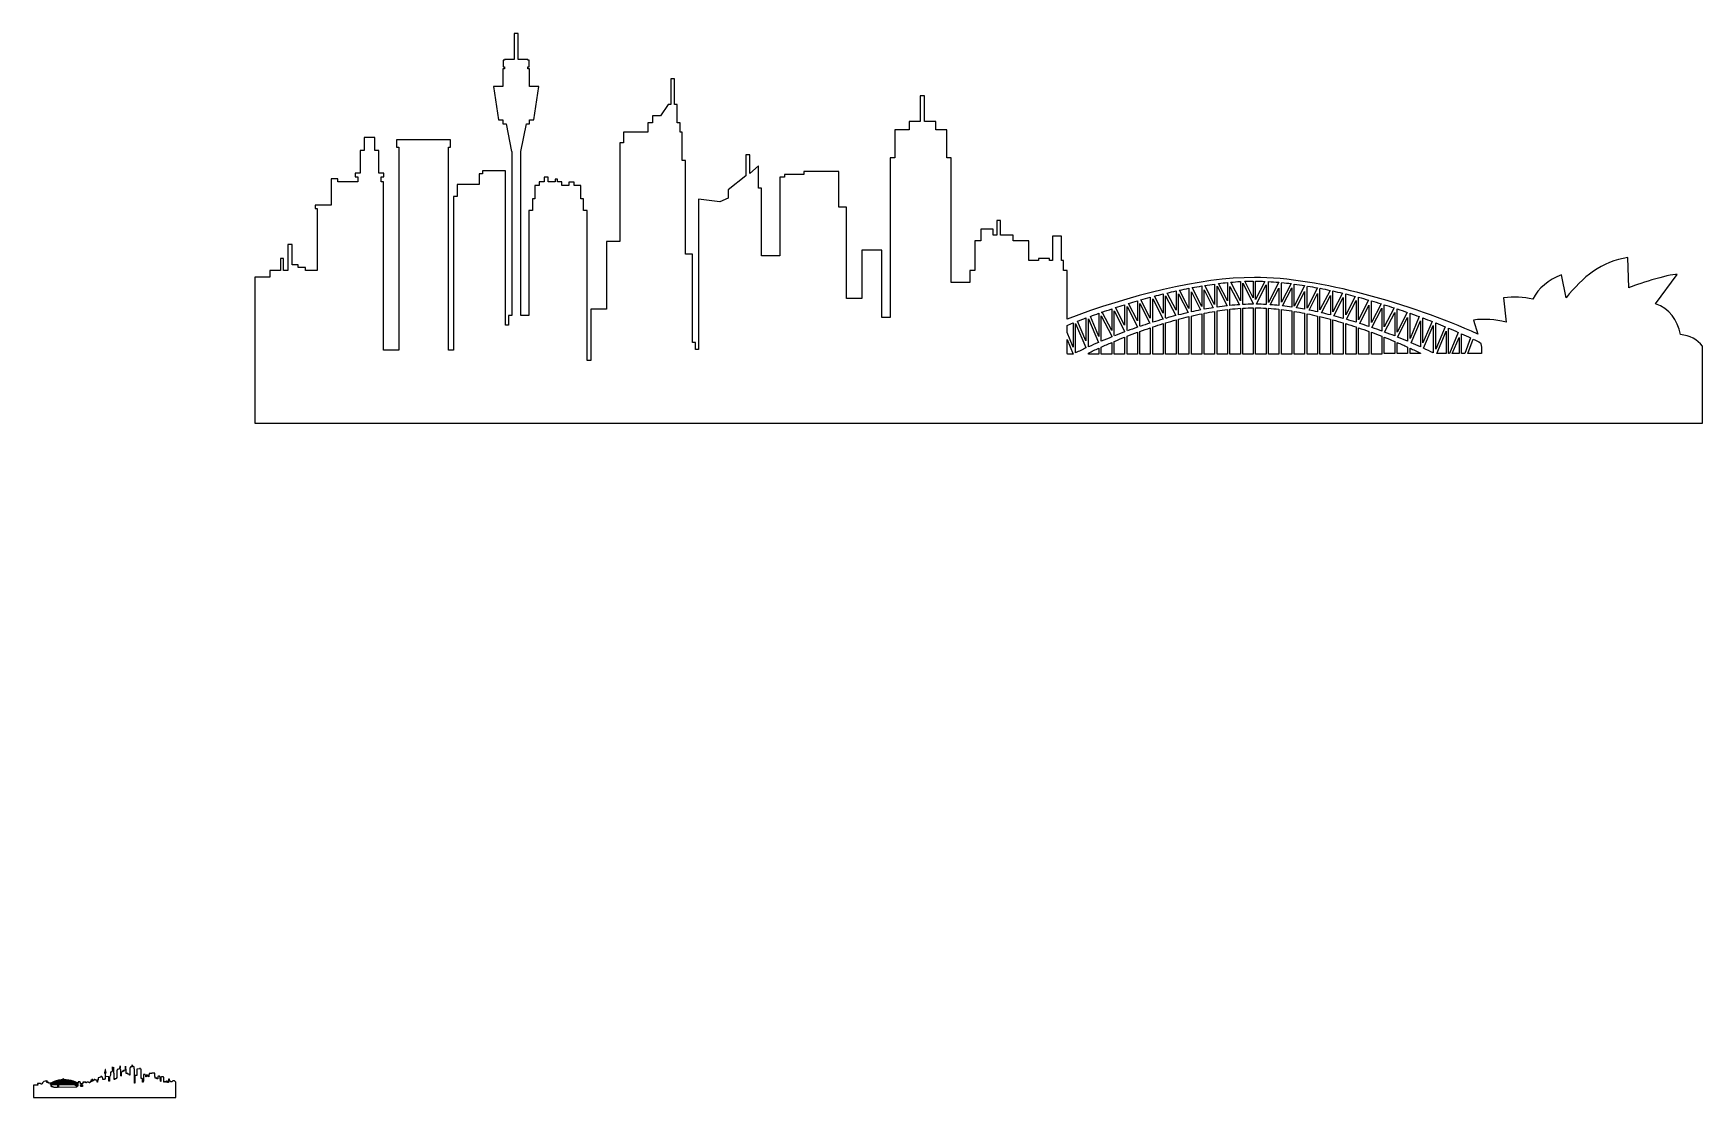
# Model space of a CAD drawing. Extents: x 4 to 1175, y 15 to 761.
import ezdxf

# ---------------------------------------------------------------- set-up
doc = ezdxf.new("R2010")
doc.units = 0
doc.layers.get('0').update_dxf_attribs({"linetype": 'CONTINUOUS'})

msp = doc.modelspace()

# ---------------------------------------------------------------- linework, layer by layer
at = {"color": 1}
for p, q in [((341.165505, 761.100936), (341.165505, 742.870016)), ((343.882987, 761.10083), (341.165505, 761.100936)), ((343.882987, 742.869875), (343.882987, 761.10083)), ((334.43126, 742.320706), (333.494352, 742.320706)), ((333.494352, 742.320706), (333.494352, 737.543954)), ((341.165505, 742.870016), (334.43126, 742.870016)), ((334.43126, 742.870016), (334.43126, 742.320706)), ((350.617338, 742.869875), (343.882987, 742.869875)), ((350.617338, 742.3206), (350.617338, 742.869875)), ((351.554245, 742.3206), (350.617338, 742.3206)), ((351.554245, 737.543954), (351.554245, 742.3206)), ((334.43126, 736.342287), (333.273196, 736.342287)), ((333.273196, 736.342287), (333.273196, 723.923381)), ((333.494352, 737.543954), (334.43126, 737.543954)), ((334.43126, 737.543954), (334.43126, 736.342287)), ((350.617338, 736.342146), (350.617338, 737.543954)), ((350.617338, 737.543954), (351.554245, 737.543954)), ((351.773885, 736.342146), (350.617338, 736.342146)), ((351.773885, 723.923275), (351.773885, 736.342146)), ((453.630984, 729.283275), (450.959539, 729.283275)), ((450.959539, 729.283275), (450.959539, 711.306567)), ((453.630984, 711.306567), (453.630984, 729.283275)), ((333.273196, 723.923381), (326.552674, 723.923381)), ((326.552674, 723.923381), (330.169493, 700.353241)), ((358.494407, 723.923275), (351.773885, 723.923275)), ((354.877553, 700.353135), (358.494407, 723.923275)), ((628.912988, 717.40172), (625.926089, 717.40172)), ((625.926089, 717.40172), (625.926089, 699.38222)), ((628.912988, 699.38222), (628.912988, 717.40172)), ((443.64321, 703.356156), (438.09832, 703.356156)), ((438.09832, 703.356156), (438.09832, 698.384388)), ((449.121426, 711.306567), (443.64321, 703.356156)), ((450.959539, 711.306567), (449.121426, 711.306567)), ((455.527235, 711.306567), (453.630984, 711.306567)), ((455.527235, 698.384388), (455.527235, 711.306567)), ((330.169493, 700.353241), (333.273196, 700.353241)), ((333.273196, 700.353241), (333.273196, 697.558077)), ((333.273196, 697.558077), (335.400728, 697.558077)), ((335.400728, 697.558077), (339.284705, 678.271399)), ((345.76234, 678.271258), (349.646353, 697.557936)), ((349.646353, 697.557936), (351.773885, 697.557936)), ((351.773885, 697.557936), (351.773885, 700.353135)), ((351.773885, 700.353135), (354.877553, 700.353135)), ((434.787395, 691.755341), (417.724875, 691.755341)), ((417.724875, 691.755341), (417.724875, 684.29896)), ((438.09832, 698.384388), (434.787395, 698.384388)), ((434.787395, 698.384388), (434.787395, 691.755341)), ((457.598922, 698.384388), (455.527235, 698.384388)), ((457.598922, 691.755341), (457.598922, 698.384388)), ((459.02418, 691.755341), (457.598922, 691.755341)), ((459.02418, 671.869718), (459.02418, 691.755341)), ((618.058969, 693.334445), (608.181015, 693.334445)), ((608.181015, 693.334445), (608.181015, 673.796625)), ((625.926089, 699.38222), (618.058969, 699.38222)), ((618.058969, 699.38222), (618.058969, 695.209283)), ((618.058969, 695.209283), (618.058969, 693.334445)), ((636.779261, 699.38222), (628.912988, 699.38222)), ((636.779261, 693.334551), (636.779261, 699.38222)), ((636.779261, 699.38222), (636.779261, 699.38222)), ((644.645465, 693.334551), (636.779261, 693.334551)), ((644.645465, 673.796731), (644.645465, 693.334551)), ((243.304002, 688.174682), (235.900326, 688.174682)), ((235.900326, 688.174682), (235.900326, 678.963867)), ((243.304002, 678.963867), (243.304002, 688.174682)), ((296.455792, 686.544779), (258.525833, 686.544779)), ((258.525833, 686.544779), (258.525833, 681.366812)), ((258.525833, 681.366812), (260.250246, 681.366812)), ((260.250246, 681.366812), (260.250246, 538.910913)), ((295.077066, 538.910913), (295.077066, 681.366812)), ((295.077066, 681.366812), (296.455792, 681.366812)), ((296.455792, 681.366812), (296.455792, 686.544779)), ((417.724875, 684.29896), (415.240791, 684.29896)), ((415.240791, 684.29896), (415.240791, 615.102654)), ((235.900326, 678.963867), (233.034356, 678.963867)), ((233.034356, 678.963867), (233.034356, 663.086786)), ((246.171521, 678.963867), (243.304002, 678.963867)), ((246.171521, 663.086786), (246.171521, 678.963867)), ((339.284705, 678.271399), (339.370501, 678.28858)), ((339.370501, 678.28858), (339.370501, 563.18397)), ((345.67658, 563.183836), (345.67658, 678.288474)), ((345.67658, 678.288474), (345.76234, 678.271258)), ((461.276736, 671.869718), (459.02418, 671.869718)), ((461.276736, 606.162091), (461.276736, 671.869718)), ((506.410488, 675.88394), (503.560537, 675.88394)), ((503.560537, 675.88394), (503.560537, 661.295134)), ((506.410488, 662.720391), (506.410488, 675.88394)), ((512.372396, 668.30504), (506.410488, 662.720391)), ((512.372396, 652.62488), (512.372396, 668.30504)), ((608.181015, 673.796625), (604.762598, 673.796625)), ((604.762598, 673.796625), (604.762598, 561.849013)), ((647.713467, 673.796731), (644.645465, 673.796731)), ((647.713467, 586.254284), (647.713467, 673.796731)), ((217.532976, 659.092742), (212.834555, 659.092742)), ((212.834555, 659.092742), (212.834555, 640.642183)), ((217.532976, 656.993115), (217.532976, 659.092742)), ((231.457189, 656.993115), (217.532976, 656.993115)), ((233.034356, 663.086786), (229.623711, 663.086786)), ((229.623711, 663.086786), (229.623711, 660.47609)), ((229.623711, 660.47609), (231.457189, 660.47609)), ((231.457189, 660.47609), (231.457189, 656.993115)), ((249.581647, 663.086786), (246.171521, 663.086786)), ((247.747661, 656.993115), (247.747661, 660.47609)), ((247.747661, 660.47609), (249.581647, 660.47609)), ((249.518112, 656.993115), (247.747661, 656.993115)), ((249.518112, 538.910913), (249.518112, 656.993115)), ((249.581647, 660.47609), (249.581647, 663.086786)), ((318.874078, 662.55762), (316.557951, 662.55762)), ((316.557951, 662.55762), (316.557951, 655.14463)), ((335.130959, 664.721311), (318.874078, 664.721311)), ((318.874078, 664.721311), (318.874078, 662.55762)), ((335.130959, 556.533742), (335.130959, 664.721311)), ((362.215613, 657.06547), (358.632378, 657.06547)), ((358.632378, 657.06547), (358.632378, 654.450116)), ((365.005979, 660.17637), (362.215613, 660.17637)), ((362.215613, 660.17637), (362.215613, 657.06547)), ((365.005979, 657.06547), (365.005979, 660.17637)), ((369.775887, 657.06547), (365.005979, 657.06547)), ((371.565952, 658.749101), (369.775887, 658.749101)), ((369.775887, 658.749101), (369.775887, 657.06547)), ((371.565952, 657.06547), (371.565952, 658.749101)), ((374.449487, 657.06547), (371.565952, 657.06547)), ((374.449487, 654.450116), (374.449487, 657.06547)), ((383.091871, 656.788468), (379.55979, 656.788468)), ((379.55979, 656.788468), (379.55979, 654.450116)), ((383.091871, 654.450116), (383.091871, 656.788468)), ((503.560537, 661.295134), (491.105471, 651.387229)), ((530.698919, 660.293139), (527.415898, 660.293139)), ((527.415898, 660.293139), (527.415898, 605.025705)), ((544.276911, 662.11887), (530.698919, 662.11887)), ((530.698919, 662.11887), (530.698919, 660.293139)), ((568.722435, 664.310466), (544.276911, 664.310466)), ((544.276911, 664.310466), (544.276911, 662.11887)), ((568.722435, 639.210188), (568.722435, 664.310466)), ((301.126323, 646.717228), (298.495483, 646.717228)), ((298.495483, 646.717228), (298.495483, 538.910913)), ((316.557951, 655.14463), (301.126323, 655.14463)), ((301.126323, 655.14463), (301.126323, 646.717228)), ((355.696632, 644.956126), (353.872983, 644.956126)), ((353.872983, 644.956126), (353.872983, 636.921471)), ((358.632378, 654.450116), (355.696632, 654.450116)), ((355.696632, 654.450116), (355.696632, 644.956126)), ((379.55979, 654.450116), (374.449487, 654.450116)), ((387.933429, 654.450116), (383.091871, 654.450116)), ((387.933429, 644.956126), (387.933429, 654.450116)), ((389.757078, 644.956126), (387.933429, 644.956126)), ((389.757078, 636.921471), (389.757078, 644.956126)), ((485.252077, 642.973797), (470.417843, 644.848599)), ((470.417843, 644.848599), (470.417843, 539.412676)), ((491.105471, 645.50593), (485.252077, 642.973797)), ((491.105471, 651.387229), (491.105471, 645.50593)), ((514.493191, 652.62488), (512.372396, 652.62488)), ((514.493191, 605.025705), (514.493191, 652.62488)), ((212.834555, 640.642183), (201.600097, 640.642183)), ((201.600097, 640.642183), (201.600097, 638.22682)), ((201.600097, 638.22682), (202.979342, 638.22682)), ((202.979342, 638.22682), (202.979342, 594.879069)), ((353.872983, 636.921471), (351.31859, 636.921471)), ((351.31859, 636.921471), (351.31859, 563.183836)), ((392.311436, 636.921471), (389.757078, 636.921471)), ((392.311436, 531.743908), (392.311436, 636.921471)), ((574.136056, 639.210188), (568.722435, 639.210188)), ((574.136056, 575.20272), (574.136056, 639.210188)), ((677.023302, 623.821997), (668.49878, 623.821997)), ((668.49878, 623.821997), (668.49878, 615.472647)), ((677.023302, 619.465157), (677.023302, 623.821997)), ((682.267519, 629.812365), (679.744065, 629.812365)), ((679.744065, 629.812365), (679.744065, 619.465157)), ((682.267519, 619.465157), (682.267519, 629.812365)), ((185.306001, 613.055227), (182.340809, 613.055227)), ((182.340809, 613.055227), (182.340809, 598.820433)), ((185.306001, 598.820433), (185.306001, 613.055227)), ((415.240791, 615.102654), (405.761794, 615.102654)), ((405.761794, 615.102654), (405.761794, 567.560838)), ((598.929383, 608.982073), (584.839263, 608.982073)), ((584.839263, 608.982073), (584.839263, 575.20272)), ((598.929383, 561.849013), (598.929383, 608.982073)), ((668.49878, 615.472647), (664.14709, 615.472647)), ((664.14709, 615.472647), (664.14709, 594.78038)), ((679.744065, 619.465157), (677.023302, 619.465157)), ((690.985751, 619.465157), (682.267519, 619.465157)), ((690.985751, 615.472647), (690.985751, 619.465157)), ((702.049179, 615.472647), (690.985751, 615.472647)), ((702.049179, 601.860047), (702.049179, 615.472647)), ((725.079817, 618.921015), (718.733451, 618.921015)), ((718.733451, 618.921015), (718.733451, 601.860047)), ((725.079817, 601.860047), (725.079817, 618.921015)), ((179.282081, 603.201033), (177.190003, 603.201033)), ((177.190003, 603.201033), (177.190003, 594.879069)), ((179.282081, 594.879069), (179.282081, 603.201033)), ((182.340809, 598.820433), (182.340809, 594.879069)), ((189.548119, 598.820433), (185.306001, 598.820433)), ((189.548119, 596.848469), (189.548119, 598.820433)), ((466.241342, 606.162091), (461.276736, 606.162091)), ((466.241342, 544.159689), (466.241342, 606.162091)), ((527.415898, 605.025705), (514.493191, 605.025705)), ((708.758836, 601.860047), (702.049179, 601.860047)), ((716.555789, 603.312158), (708.758836, 603.312158)), ((708.758836, 603.312158), (708.758836, 601.860047)), ((716.555789, 601.860047), (716.555789, 603.312158)), ((718.733451, 601.860047), (716.555789, 601.860047)), ((726.350028, 601.860047), (725.079817, 601.860047)), ((726.350028, 594.78038), (726.350028, 601.860047)), ((1122.844677, 582.565598), (1122.210595, 603.89247)), ((169.671815, 590.0809), (159.154022, 590.0809)), ((159.154022, 590.0809), (159.154022, 561.371038)), ((177.190003, 594.879069), (169.671815, 594.879069)), ((169.671815, 594.879069), (169.671815, 590.0809)), ((182.340809, 594.879069), (179.282081, 594.879069)), ((194.791211, 596.848469), (189.548119, 596.848469)), ((194.791211, 594.879069), (194.791211, 596.848469)), ((202.979342, 594.879069), (194.791211, 594.879069)), ((660.701827, 586.254284), (647.713467, 586.254284)), ((664.14709, 594.78038), (660.701827, 594.78038)), ((660.701827, 594.78038), (660.701827, 586.254284)), ((728.887841, 594.78038), (726.350028, 594.78038)), ((728.887841, 560.631538), (728.887841, 594.78038)), ((841.399816, 573.602863), (835.200699, 585.665692)), ((841.399816, 586.356601), (841.399816, 573.602863)), ((841.399816, 586.356601), (841.399816, 586.356601)), ((850.423025, 573.528437), (843.723704, 586.56795)), ((850.423025, 587.053196), (850.423025, 573.528437)), ((850.423025, 587.052666), (850.423025, 587.053196)), ((852.138653, 585.777216), (859.444187, 571.557926)), ((852.138653, 570.930917), (852.138653, 585.777216)), ((859.444187, 575.666295), (853.518438, 587.200992)), ((859.444187, 587.339475), (859.444187, 575.666295)), ((859.444187, 587.339475), (859.444187, 587.339475)), ((861.159816, 574.517527), (861.159816, 587.339475)), ((867.66278, 587.175669), (861.159816, 574.517527)), ((870.180449, 572.383797), (870.180449, 587.053196)), ((877.441532, 586.517308), (870.180449, 572.383797)), ((879.203692, 585.833015), (879.458962, 586.330142)), ((879.203692, 572.45346), (879.203692, 585.833015)), ((885.958293, 585.597881), (879.203692, 572.45346)), ((1078.958454, 575.593933), (1075.582441, 591.854959)), ((1141.621309, 571.373007), (1156.855523, 591.969182)), ((584.839263, 575.20272), (574.136056, 575.20272)), ((787.267692, 561.409096), (780.709447, 574.174204)), ((787.267692, 575.989087), (787.267692, 561.409096)), ((787.267692, 575.989087), (787.267692, 575.989087)), ((788.983356, 574.960203), (796.2909, 560.739883)), ((788.983356, 558.463536), (788.983356, 574.960203)), ((796.2909, 564.84513), (790.167772, 576.760164)), ((796.2909, 578.315621), (796.2909, 564.84513)), ((796.2909, 578.315621), (796.2909, 578.315621)), ((798.006564, 576.980322), (805.132746, 563.109329)), ((798.006564, 561.506325), (798.006564, 576.980322)), ((805.312062, 566.865672), (799.083524, 578.98949)), ((805.312062, 580.421968), (805.312062, 566.865672)), ((805.312062, 580.421968), (805.312062, 580.421968)), ((807.027727, 578.356977), (813.772026, 565.229623)), ((807.027727, 563.597673), (807.027727, 578.356977)), ((814.334777, 568.236771), (807.796676, 580.963652)), ((814.334777, 582.307125), (814.334777, 568.236771)), ((814.334777, 582.3062), (814.334777, 582.307125)), ((816.04836, 579.734158), (822.538412, 567.101338)), ((816.04836, 565.743786), (816.04836, 579.734158)), ((823.355939, 569.617973), (816.612698, 582.739641)), ((823.355939, 583.936986), (823.355939, 569.617973)), ((823.355939, 583.936986), (823.355939, 583.936986)), ((825.071603, 581.100466), (831.451554, 568.686245)), ((825.071603, 567.585021), (825.071603, 581.100466)), ((832.377102, 570.988938), (825.539775, 584.293563)), ((832.377102, 585.299192), (832.377102, 570.988938)), ((832.377102, 585.299192), (832.377102, 585.299192)), ((834.092766, 583.717883), (841.13675, 570.010721)), ((834.092766, 569.08984), (834.092766, 583.717883)), ((843.115974, 583.643482), (849.722796, 570.786902)), ((843.116009, 570.263927), (843.115974, 583.643482)), ((861.65127, 571.370256), (868.464785, 584.632046)), ((868.464785, 584.632046), (868.464785, 570.931576)), ((871.451189, 570.748143), (877.488028, 582.495219)), ((877.488028, 582.495219), (877.488028, 570.224663)), ((880.02637, 569.946109), (886.511272, 582.569115)), ((886.511272, 582.569115), (886.511272, 569.090369)), ((888.226901, 569.840199), (888.226901, 585.299192)), ((895.532399, 584.055862), (888.226901, 569.840199)), ((889.699184, 568.602001), (895.532399, 579.953261)), ((895.532399, 584.220725), (895.532399, 584.055862)), ((895.532399, 579.953261), (895.532399, 567.586054)), ((897.248063, 583.290528), (897.553992, 583.886345)), ((897.248063, 568.469205), (897.248063, 583.290528)), ((904.52929, 582.638358), (897.248063, 568.469205)), ((898.600931, 566.994869), (904.555114, 578.584861)), ((904.555114, 578.584861), (904.555114, 565.744315)), ((906.270778, 581.923161), (906.450059, 582.271988)), ((906.270778, 567.09152), (906.270778, 581.923161)), ((913.342173, 580.85295), (906.270778, 567.09152)), ((907.36012, 565.10868), (913.576241, 577.208209)), ((913.576241, 577.208209), (913.576241, 563.598174)), ((915.291905, 565.711746), (915.291905, 580.421968)), ((922.048093, 578.862885), (915.291905, 565.711746)), ((915.992627, 562.973863), (922.596909, 575.82629)), ((922.596909, 575.82629), (922.596909, 561.16363)), ((924.315148, 563.700514), (924.315148, 578.315621)), ((930.957636, 576.626337), (924.315148, 563.700514)), ((924.795208, 560.530076), (931.622728, 573.815563)), ((931.622728, 573.815563), (931.622728, 558.463536)), ((933.335781, 560.265055), (933.335781, 575.991732)), ((940.407706, 574.029583), (933.335781, 560.265055)), ((1035.072266, 575.593933), (1036.760519, 558.49058)), ((339.370501, 563.18397), (337.168568, 563.18397)), ((337.168568, 563.18397), (337.168568, 556.533742)), ((351.31859, 563.183836), (345.67658, 563.183836)), ((405.761794, 567.560838), (394.837995, 567.560838)), ((394.837995, 567.560838), (394.837995, 531.743908)), ((751.179973, 548.403654), (745.211856, 562.594002)), ((751.179973, 564.747365), (751.179973, 548.403654)), ((751.179973, 564.747365), (751.179973, 564.747365)), ((753.117323, 565.427425), (752.895637, 565.313231)), ((752.895637, 565.313231), (752.895637, 565.349398)), ((752.895637, 562.892188), (760.200607, 548.676507)), ((752.895637, 545.14959), (752.895637, 562.892188)), ((753.117323, 565.427425), (753.117323, 565.427425)), ((760.200607, 552.779616), (753.611882, 565.601574)), ((760.200607, 567.842778), (760.200607, 552.779616)), ((760.200607, 567.842778), (760.200607, 567.842778)), ((761.918881, 566.502293), (769.225896, 552.283007)), ((761.918881, 549.43615), (761.918881, 566.502293)), ((769.225896, 556.386116), (762.88521, 568.724899)), ((769.225896, 570.749067), (769.225896, 556.386116)), ((769.225896, 570.749067), (769.225896, 570.749067)), ((770.939479, 569.483512), (778.247059, 555.259569)), ((770.939479, 553.051434), (770.939479, 569.483512)), ((778.247059, 559.364244), (771.963205, 571.595021)), ((778.247059, 573.468296), (778.247059, 559.364244)), ((778.247059, 573.468296), (778.247059, 573.468296)), ((779.960641, 571.527312), (786.996406, 557.832554)), ((779.960641, 556.029045), (779.960641, 571.527312)), ((814.334777, 562.449829), (814.334777, 536.106732)), ((814.334777, 562.449829), (814.334777, 562.449829)), ((816.04836, 536.106732), (816.04836, 562.857552)), ((823.355939, 564.463149), (823.355939, 536.106732)), ((823.355939, 564.463149), (823.355939, 564.463149)), ((825.071603, 536.105698), (825.071603, 564.808325)), ((832.377102, 566.13074), (832.377102, 536.105698)), ((832.377102, 566.13074), (832.377102, 566.13074)), ((834.092766, 536.105698), (834.092766, 566.403074)), ((841.399816, 567.411271), (841.399816, 536.105698)), ((841.399816, 567.411271), (841.399816, 567.411271)), ((843.115974, 536.104668), (843.115974, 567.60611)), ((843.135059, 570.226727), (843.116009, 570.263927)), ((850.423025, 568.25672), (850.423025, 536.104668)), ((850.423025, 568.25672), (850.423025, 568.25672)), ((852.138653, 536.104668), (852.138653, 568.36316)), ((859.444187, 571.178091), (859.437555, 571.165126)), ((859.437555, 571.165126), (859.444187, 571.161422)), ((859.444187, 571.557926), (859.444187, 571.178091)), ((859.444187, 571.161422), (859.444187, 571.149516)), ((859.444187, 568.596735), (859.444187, 536.104668)), ((859.444187, 568.596735), (859.444187, 568.596735)), ((861.159816, 536.104668), (861.159816, 568.596735)), ((861.75668, 571.165627), (861.65127, 571.370256)), ((861.718439, 571.146048), (861.75668, 571.165627)), ((868.464785, 568.36316), (868.464785, 536.104668)), ((870.180449, 536.104668), (870.180449, 568.25672)), ((877.488028, 567.60611), (877.488028, 536.104668)), ((879.203692, 536.105698), (879.203692, 567.411271)), ((886.511272, 566.403074), (886.511272, 536.105698)), ((888.226901, 536.105698), (888.226901, 566.13074)), ((895.532399, 564.808325), (895.532399, 536.105698)), ((897.248063, 536.106732), (897.248063, 564.463149)), ((904.555114, 562.857552), (904.555114, 536.106732)), ((906.270778, 536.107261), (906.270778, 562.449829)), ((934.112986, 557.672858), (940.643326, 570.383201)), ((940.643326, 570.383201), (940.643326, 555.506066)), ((942.35899, 558.219106), (942.35899, 573.468296)), ((949.151867, 571.440529), (942.35899, 558.219106)), ((942.70884, 554.795515), (949.666569, 568.338872)), ((949.666569, 568.338872), (949.666569, 552.299542)), ((951.380152, 555.242015), (951.380152, 570.749067)), ((958.22263, 568.560592), (951.380152, 555.242015)), ((951.606494, 551.578139), (958.687203, 565.357653)), ((958.687203, 565.357653), (958.687203, 548.848592)), ((960.403361, 551.627235), (960.403361, 567.842778)), ((967.492359, 565.425361), (960.403361, 551.627235)), ((969.423994, 546.99961), (969.423994, 564.747365)), ((975.90371, 562.405908), (969.423994, 546.99961)), ((159.154022, 561.371038), (159.177199, 561.371038)), ((159.177199, 561.371038), (159.177199, 524.314903)), ((337.168568, 556.533742), (335.130959, 556.533742)), ((604.762598, 561.849013), (598.929383, 561.849013)), ((728.887806, 551.213766), (728.887806, 556.271339)), ((733.135603, 541.032476), (728.887806, 551.213766)), ((733.135603, 557.982865), (733.135603, 541.032476)), ((733.135603, 557.982865), (733.135603, 557.982865)), ((734.851267, 557.627329), (742.156765, 540.68728)), ((734.851267, 536.982079), (734.851267, 557.627329)), ((742.156765, 545.433784), (736.220186, 559.194703)), ((742.156765, 561.460714), (742.156765, 545.433784)), ((742.156765, 561.460714), (742.156765, 561.460714)), ((743.874475, 560.943433), (750.878701, 544.288117)), ((743.874475, 541.451601), (743.874475, 560.943433)), ((769.225896, 552.283007), (769.225896, 551.663406)), ((771.264528, 552.418914), (770.939479, 553.051434)), ((778.247059, 555.259569), (778.247059, 554.91747)), ((778.247059, 551.419428), (778.247059, 536.107184)), ((778.247059, 551.419428), (778.247059, 551.419428)), ((780.189559, 555.583596), (779.960641, 556.029045)), ((779.960641, 536.107184), (779.960641, 552.041093)), ((787.267692, 554.591842), (787.267692, 536.107184)), ((787.267692, 554.591842), (787.267692, 554.591842)), ((788.983356, 536.107198), (788.983356, 555.164947)), ((796.2909, 560.739883), (796.2909, 560.671152)), ((796.2909, 557.496586), (796.2909, 536.107198)), ((796.2909, 557.496586), (796.2909, 557.496586)), ((798.160058, 561.207632), (798.006564, 561.506325)), ((798.006564, 536.107222), (798.006564, 558.020097)), ((805.312062, 560.122293), (805.312062, 536.107222)), ((805.312062, 560.122293), (805.312062, 560.122293)), ((807.027727, 536.106732), (807.027727, 560.586372)), ((913.576241, 560.586901), (913.576241, 536.107261)), ((915.291905, 536.107222), (915.291905, 560.122293)), ((922.596909, 558.020097), (922.596909, 536.107222)), ((924.315148, 536.107184), (924.315148, 557.496057)), ((931.622728, 555.163899), (931.622728, 536.107184)), ((933.335781, 536.107184), (933.335781, 554.591842)), ((940.643326, 552.041093), (940.643326, 536.107184)), ((942.35899, 536.107159), (942.35899, 551.41837)), ((960.677257, 548.056916), (967.710411, 561.747547)), ((967.710411, 561.747547), (967.710411, 545.150119)), ((970.225505, 544.074179), (976.731573, 559.545068)), ((976.731573, 559.545068), (976.731573, 541.197869)), ((978.445156, 544.061295), (978.445156, 561.462302)), ((984.888183, 558.997853), (978.445156, 544.061295)), ((978.841008, 540.236648), (985.754782, 556.260474)), ((985.754782, 556.260474), (985.754782, 536.982065)), ((987.4684, 539.618635), (987.4684, 557.983924)), ((994.020435, 555.328269), (987.4684, 539.618635)), ((988.208386, 536.509742), (994.775415, 552.258651)), ((994.775415, 552.258651), (994.775415, 536.509742)), ((996.493689, 536.509742), (996.493689, 554.294186)), ((1003.240564, 551.396688), (997.03164, 536.509742)), ((1005.514287, 536.509717), (1005.514287, 550.389493)), ((1013.973792, 559.966979), (1017.024755, 550.19548)), ((260.250246, 538.910913), (249.518112, 538.910913)), ((298.495483, 538.910913), (295.077066, 538.910913)), ((468.283608, 544.159689), (466.241342, 544.159689)), ((468.283608, 539.412676), (468.283608, 544.159689)), ((470.417843, 539.412676), (468.283608, 539.412676)), ((728.887806, 546.336497), (733.135603, 536.154689)), ((728.887806, 536.509717), (728.887806, 546.336497)), ((742.156765, 540.68728), (742.156765, 540.417528)), ((743.96595, 541.239207), (743.874475, 541.451601)), ((751.179973, 540.301192), (751.179973, 536.107134)), ((751.179973, 540.301192), (751.179973, 540.301192)), ((752.895637, 536.107148), (752.895637, 541.077385)), ((760.200607, 548.676507), (760.200607, 548.164909)), ((760.200607, 544.274091), (760.200607, 536.107148)), ((760.200607, 544.274091), (760.200607, 544.274091)), ((762.169494, 548.948841), (761.918881, 549.43615)), ((761.918881, 536.107159), (761.918881, 545.000157)), ((769.225896, 547.978787), (769.225896, 536.107159)), ((769.225896, 547.978787), (769.225896, 547.978787)), ((770.939479, 536.107184), (770.939479, 548.653703)), ((949.666569, 548.653164), (949.666569, 536.107159)), ((951.380152, 536.509706), (951.380152, 547.978257)), ((958.687203, 544.999624), (958.687203, 536.509706)), ((960.403361, 536.509706), (960.403361, 544.274091)), ((967.710411, 541.07687), (967.710411, 536.509706)), ((969.423994, 536.509706), (969.423994, 540.301722)), ((999.063534, 536.509706), (1003.798659, 547.861467)), ((1003.798659, 547.861467), (1003.798659, 536.509706)), ((1011.922178, 547.470808), (1007.934307, 536.509717)), ((1009.929548, 536.509706), (1013.626976, 546.674458)), ((1019.615767, 540.670692), (1019.615767, 536.509706)), ((1174.631112, 540.666349), (1174.572798, 541.673523)), ((1174.572798, 541.673523), (1174.572798, 541.673523)), ((394.837995, 531.743908), (392.311436, 531.743908)), ((729.256776, 536.509717), (728.887806, 536.509717)), ((729.256776, 536.107159), (729.256776, 536.509717)), ((733.050336, 536.107159), (729.256776, 536.107159)), ((733.135603, 536.154689), (733.135603, 536.148497)), ((743.874475, 536.107134), (743.874475, 536.87711)), ((751.179973, 536.107134), (743.874475, 536.107134)), ((760.200607, 536.107148), (752.895637, 536.107148)), ((769.225896, 536.107159), (761.918881, 536.107159)), ((778.247059, 536.107184), (770.939479, 536.107184)), ((787.267692, 536.107184), (779.960641, 536.107184)), ((796.2909, 536.107198), (788.983356, 536.107198)), ((805.312062, 536.107222), (798.006564, 536.107222)), ((814.334777, 536.106732), (807.027727, 536.106732)), ((823.355939, 536.106732), (816.04836, 536.106732)), ((832.377102, 536.105698), (825.071603, 536.105698)), ((841.399816, 536.105698), (834.092766, 536.105698)), ((850.423025, 536.104668), (843.115974, 536.104668)), ((859.444187, 536.104668), (852.138653, 536.104668)), ((868.464785, 536.104668), (861.159816, 536.104668)), ((877.488028, 536.104668), (870.180449, 536.104668)), ((886.511272, 536.105698), (879.203692, 536.105698)), ((895.532399, 536.105698), (888.226901, 536.105698)), ((904.555114, 536.106732), (897.248063, 536.106732)), ((913.576241, 536.107261), (906.270778, 536.107261)), ((922.596909, 536.107222), (915.291905, 536.107222)), ((931.622728, 536.107184), (924.315148, 536.107184)), ((940.643326, 536.107184), (933.335781, 536.107184)), ((949.666569, 536.107159), (942.35899, 536.107159)), ((958.687203, 536.509706), (951.380152, 536.509706)), ((967.710411, 536.509706), (960.403361, 536.509706)), ((976.731573, 536.509706), (969.423994, 536.509706)), ((976.731573, 536.876609), (976.731573, 536.509706)), ((994.775415, 536.509742), (988.208386, 536.509742)), ((997.03164, 536.509742), (996.493689, 536.509742)), ((1003.798659, 536.509706), (999.063534, 536.509706)), ((1007.934307, 536.509717), (1005.514287, 536.509717)), ((1019.615767, 536.509706), (1009.929548, 536.509706)), ((159.177199, 524.314903), (159.130692, 524.314903)), ((159.130692, 524.314903), (159.130692, 487.73109)), ((159.130692, 487.73109), (1174.631112, 487.73109)), ((59.437815, 36.16831), (59.377917, 33.759603)), ((59.487899, 34.449185), (59.437815, 36.16831)), ((60.207679, 36.058356), (60.127718, 34.329276)), ((60.22761, 34.30922), (60.207679, 36.058356)), ((64.516559, 35.358685), (64.086597, 35.258835)), ((64.086597, 35.258835), (64.086597, 34.798968)), ((64.656562, 35.568633), (64.516559, 35.568633)), ((64.516559, 35.568633), (64.516559, 35.358685)), ((64.726416, 35.698498), (64.656562, 35.698498)), ((64.656562, 35.698498), (64.656562, 35.568633)), ((64.806521, 36.80798), (64.726416, 35.698498)), ((64.876378, 35.718557), (64.806521, 36.80798)), ((64.876378, 34.819026), (64.876378, 35.718557)), ((68.555529, 36.618087), (68.435444, 34.159311)), ((68.615424, 34.24935), (68.555529, 36.618087)), ((71.824633, 35.518564), (71.644649, 35.518564)), ((71.644649, 35.518564), (71.644649, 34.639089)), ((72.024531, 35.958372), (71.824633, 35.958372)), ((72.274513, 35.948416), (72.024531, 36.198335)), ((72.024531, 36.198335), (72.024531, 35.958372)), ((72.574434, 36.088384), (72.274513, 36.088384)), ((72.274513, 36.088384), (72.274513, 35.948416)), ((72.844333, 35.978431), (72.574434, 36.24826)), ((72.574434, 36.24826), (72.574434, 36.088384)), ((73.094315, 36.178279), (72.844333, 36.178279)), ((72.844333, 36.178279), (72.844333, 35.978431)), ((73.134296, 37.637527), (73.094315, 36.178279)), ((73.244274, 36.318244), (73.134296, 37.637527)), ((73.344149, 36.318244), (73.244274, 36.318244)), ((73.46409, 36.388228), (73.344149, 36.388228)), ((73.344149, 36.388228), (73.344149, 36.318244)), ((73.46409, 36.318244), (73.46409, 36.388228)), ((73.534092, 36.318244), (73.46409, 36.318244)), ((73.624156, 36.398183), (73.534092, 36.398183)), ((73.534092, 36.398183), (73.534092, 36.318244)), ((73.624156, 36.328199), (73.624156, 36.398183)), ((73.714072, 36.328199), (73.624156, 36.328199)), ((73.824054, 36.418094), (73.714072, 36.418094)), ((73.714072, 36.418094), (73.714072, 36.328199)), ((73.824054, 36.328199), (73.824054, 36.418094)), ((74.123971, 36.328199), (73.824054, 36.328199)), ((74.123971, 36.188235), (74.123971, 36.328199)), ((74.473832, 36.188235), (74.123971, 36.188235)), ((74.473832, 35.608603), (74.473832, 36.188235)), ((74.663771, 35.608603), (74.473832, 35.608603)), ((74.663771, 34.749042), (74.663771, 35.608603)), ((78.702759, 35.208765), (78.582818, 35.208765)), ((78.582818, 35.208765), (78.582818, 35.018872)), ((78.702759, 35.018872), (78.702759, 35.208765)), ((7.12177, 23.415012), (3.902604, 23.235075)), ((6.741891, 24.474443), (7.12177, 23.415012)), ((9.781075, 24.04459), (9.421112, 24.144585)), ((12.820258, 25.993575), (12.840176, 26.453441)), ((13.250077, 25.184084), (13.680041, 26.353447)), ((14.109858, 25.104144), (14.109858, 25.364018)), ((14.58976, 24.674291), (14.849701, 25.283934)), ((15.809505, 24.674291), (14.58976, 24.674291)), ((15.979385, 23.963945), (16.176206, 24.200839)), ((15.999447, 23.834084), (15.979385, 23.963945)), ((16.156293, 24.605031), (15.979387, 24.633888)), ((16.194074, 23.838917), (15.999447, 23.834084)), ((16.069447, 23.434906), (16.21311, 23.453779)), ((16.339346, 23.145017), (16.069447, 23.434906)), ((16.150581, 24.71895), (16.150578, 24.718936)), ((16.150578, 24.718936), (16.156293, 24.605031)), ((16.176206, 24.200839), (16.194074, 23.838917)), ((16.191143, 24.700478), (16.189696, 24.73752)), ((16.2774, 24.584816), (16.191143, 24.700478)), ((16.192315, 24.673949), (16.254408, 24.588888)), ((16.195537, 24.598554), (16.192315, 24.673949)), ((16.254408, 24.588888), (16.195537, 24.598554)), ((16.210475, 24.242276), (16.368635, 24.432473)), ((16.227462, 23.839799), (16.210475, 24.242276)), ((16.21311, 23.453779), (16.219992, 23.281454)), ((16.791131, 23.854016), (16.227462, 23.839799)), ((16.24372, 23.457875), (16.829206, 23.5349)), ((16.250162, 23.247341), (16.24372, 23.457875)), ((16.469243, 24.55349), (16.2774, 24.584816)), ((16.829206, 23.5349), (16.339346, 23.145017)), ((16.368635, 24.432473), (16.791131, 23.854016)), ((16.380497, 24.446612), (16.469243, 24.55349)), ((16.82203, 23.854538), (16.380497, 24.446612)), ((16.519328, 23.054562), (17.049167, 23.514281)), ((16.972577, 23.858348), (16.82203, 23.854538)), ((16.912826, 25.066651), (16.972577, 23.858348)), ((16.912844, 25.066644), (16.912826, 25.066651)), ((16.952368, 25.067741), (16.951627, 25.083545)), ((17.645788, 24.129705), (16.952368, 25.067741)), ((16.953831, 25.031902), (17.627334, 24.118317)), ((17.003476, 23.859325), (16.953831, 25.031902)), ((17.24555, 23.865323), (17.003476, 23.859325)), ((17.049167, 23.514281), (20.908154, 23.714263)), ((17.708334, 23.877201), (17.610655, 23.874731)), ((17.632892, 25.366406), (17.632899, 25.366385)), ((17.632899, 25.366385), (17.693967, 24.159691)), ((17.725893, 24.179443), (17.672147, 25.38172)), ((17.696898, 25.391245), (17.696896, 25.391115)), ((17.696896, 25.391115), (18.324415, 24.53082)), ((17.705845, 23.926561), (17.705829, 23.92654)), ((17.705829, 23.92654), (17.708334, 23.877201)), ((18.343307, 24.541167), (17.710662, 25.396336)), ((17.739365, 23.87786), (17.736437, 23.943015)), ((18.473203, 23.896311), (17.739365, 23.87786)), ((18.393098, 25.655624), (18.393098, 25.655613)), ((18.393098, 25.655613), (18.441425, 24.595619)), ((18.48038, 24.617173), (18.432492, 25.670141)), ((18.441425, 24.595619), (18.441425, 24.595319)), ((18.443915, 25.67424), (19.01637, 24.897836)), ((18.443915, 25.674233), (18.443915, 25.67424)), ((18.453434, 24.329677), (18.473203, 23.896311)), ((18.453434, 24.329677), (18.453434, 24.329677)), ((19.036286, 24.907792), (18.465734, 25.681853)), ((18.513185, 23.89756), (18.492537, 24.350544)), ((19.20016, 23.914846), (18.513185, 23.89756)), ((19.112877, 25.905415), (19.112878, 25.905412)), ((19.112878, 25.905412), (19.154029, 24.965181)), ((19.187858, 24.981684), (19.142753, 25.915413)), ((19.165891, 24.695786), (19.20016, 23.914846)), ((19.165893, 24.695776), (19.165891, 24.695786)), ((19.183757, 25.928889), (19.183757, 25.928801)), ((19.183757, 25.928801), (19.183757, 25.928649)), ((19.183757, 25.928649), (19.710083, 25.224427)), ((19.23926, 23.915869), (19.200746, 24.712765)), ((19.731035, 25.233483), (19.211008, 25.937412)), ((19.810545, 23.930227), (19.23926, 23.915869)), ((19.328299, 25.975791), (19.743619, 25.420173)), ((19.32831, 25.975773), (19.328299, 25.975791)), ((19.74186, 25.459074), (19.350412, 25.982924)), ((19.713157, 26.096829), (19.713158, 26.096829)), ((19.713158, 26.096829), (19.74186, 25.459074)), ((19.777588, 25.411579), (19.743612, 26.106432)), ((19.743619, 25.420173), (19.745242, 25.383717)), ((19.745242, 25.383717), (19.751539, 25.242726)), ((19.763389, 24.980996), (19.810545, 23.930227)), ((19.763389, 24.980986), (19.763389, 24.980996)), ((19.866041, 25.293279), (19.777588, 25.411579)), ((19.779498, 25.3721), (19.845252, 25.284255)), ((19.785063, 25.258043), (19.779498, 25.3721)), ((19.850232, 23.930802), (19.79795, 24.996505)), ((19.843928, 26.136312), (19.843934, 26.136287)), ((19.843934, 26.136287), (19.880985, 25.299565)), ((19.94132, 23.933271), (19.850232, 23.930802)), ((19.920086, 25.316252), (19.883328, 26.147848)), ((19.892408, 25.040263), (19.94132, 23.933271)), ((19.892408, 25.040136), (19.892408, 25.040263)), ((19.91042, 26.155902), (20.392666, 25.510826)), ((19.910421, 26.155891), (19.91042, 26.155902)), ((19.9813, 23.934217), (19.931509, 25.058191)), ((20.414922, 25.519476), (19.938534, 26.164255)), ((20.574698, 23.949139), (19.9813, 23.934217)), ((20.060084, 26.200274), (20.060088, 26.200281)), ((20.060088, 26.200281), (20.499278, 25.596491)), ((20.497226, 25.641636), (20.076195, 26.20516)), ((20.466473, 26.314966), (20.466475, 26.314966)), ((20.466475, 26.314966), (20.497226, 25.641636)), ((20.499278, 25.596491), (20.501324, 25.552426)), ((20.539843, 25.585114), (20.505867, 26.325792)), ((20.512604, 25.306205), (20.512604, 25.306194)), ((20.512604, 25.306194), (20.574698, 23.949139)), ((20.550095, 25.571497), (20.539843, 25.585114)), ((20.614677, 23.950099), (20.551852, 25.32209)), ((20.595638, 26.349499), (20.595639, 26.349503)), ((20.595639, 26.349503), (20.629908, 25.601942)), ((20.705474, 23.952215), (20.614677, 23.950099)), ((20.669155, 25.616889), (20.635178, 26.35991)), ((20.641037, 25.358105), (20.641037, 25.358024)), ((20.641037, 25.358024), (20.705474, 23.952215)), ((20.667983, 26.368694), (20.667984, 26.368694)), ((20.667984, 26.368694), (21.10483, 25.771497)), ((20.745307, 23.953499), (20.680285, 25.373366)), ((21.126794, 25.778892), (20.690972, 26.374772)), ((21.297846, 23.967399), (20.745307, 23.953499)), ((20.821016, 26.409168), (20.821019, 26.409193)), ((20.821019, 26.409193), (21.209832, 25.887978)), ((21.208661, 25.914605), (20.842694, 26.414883)), ((20.908154, 23.714263), (20.908154, 21.665281)), ((21.181861, 26.498629), (21.208661, 25.914605)), ((21.181862, 26.498629), (21.181861, 26.498629)), ((21.209832, 25.887978), (21.21349, 25.807749)), ((21.251697, 25.855667), (21.221824, 26.508351)), ((21.224183, 25.574238), (21.224183, 25.574228)), ((21.224183, 25.574228), (21.297846, 23.967399)), ((21.267953, 25.833406), (21.251697, 25.855667)), ((21.253323, 25.820812), (21.252864, 25.830337)), ((21.252864, 25.830337), (21.257994, 25.823458)), ((21.257994, 25.823458), (21.267953, 25.833406)), ((21.337825, 23.968041), (21.26387, 25.587608)), ((21.331364, 26.533681), (21.331381, 26.533765)), ((21.331381, 26.533765), (21.364916, 25.857949)), ((22.982848, 24.009475), (21.337825, 23.968041)), ((21.401968, 25.869376), (21.371213, 26.542849)), ((21.376487, 25.625966), (21.45791, 23.98356)), ((21.38337, 26.545672), (21.38337, 26.545619)), ((21.38337, 26.545619), (21.798836, 25.988974)), ((21.814069, 25.99337), (21.406219, 26.550893)), ((21.487932, 23.98356), (21.412512, 25.637826)), ((21.45791, 23.98356), (21.487932, 23.98356)), ((21.602895, 26.59584), (21.602892, 26.595826)), ((21.602892, 26.595826), (21.949382, 26.13186)), ((21.948062, 26.159712), (21.625296, 26.600987)), ((21.747873, 21.735847), (21.747873, 23.724811)), ((21.924778, 26.664089), (21.924779, 26.664089)), ((21.924779, 26.664089), (21.948062, 26.159712)), ((21.949382, 26.13186), (21.953925, 26.03274)), ((21.983065, 26.111857), (21.955386, 26.670552)), ((21.964319, 25.807805), (22.047793, 24.004451)), ((22.025973, 26.053148), (21.983065, 26.111857)), ((21.984382, 26.084094), (22.011328, 26.048079)), ((21.98658, 26.04127), (21.984382, 26.084094)), ((22.087772, 24.004451), (21.997709, 25.8183)), ((22.047793, 24.004451), (22.087772, 24.004451)), ((22.09407, 26.698668), (22.09407, 26.698661)), ((22.09407, 26.698661), (22.122772, 26.078478)), ((22.133025, 25.855635), (22.217816, 24.02451)), ((22.162601, 26.088581), (22.134336, 26.700273)), ((22.134336, 26.700273), (22.51773, 26.183305)), ((22.537648, 26.193395), (22.154547, 26.710218)), ((22.257796, 24.02451), (22.172858, 25.866321)), ((22.217816, 24.02451), (22.257796, 24.02451)), ((22.340386, 26.745503), (22.340391, 26.745513)), ((22.340391, 26.745513), (22.684099, 26.281984)), ((22.682195, 26.321683), (22.364262, 26.750219)), ((22.51773, 26.183305), (22.537648, 26.193395)), ((22.659935, 26.802487), (22.682195, 26.321683)), ((22.659935, 26.802487), (22.659935, 26.802487)), ((22.684099, 26.281984), (22.687168, 26.214636)), ((22.697425, 25.994721), (22.787636, 24.044421)), ((22.724809, 26.264211), (22.699621, 26.809288)), ((22.747655, 26.233449), (22.724809, 26.264211)), ((22.726715, 26.223706), (22.727314, 26.223)), ((22.726715, 26.2227), (22.726715, 26.223706)), ((22.729497, 26.224383), (22.747655, 26.233449)), ((22.827615, 24.044421), (22.736966, 26.003653)), ((22.787636, 24.044421), (22.827615, 24.044421)), ((22.797593, 26.825975), (22.797594, 26.825982)), ((22.797594, 26.825982), (22.849583, 26.756001)), ((22.847821, 26.790355), (22.819264, 26.829594)), ((22.845771, 26.834145), (22.845775, 26.834131)), ((22.845775, 26.834131), (22.847821, 26.790355)), ((22.849583, 26.756001), (22.873892, 26.254404)), ((22.884583, 26.035262), (22.884583, 26.035199)), ((22.884583, 26.035199), (22.884583, 26.035047)), ((22.884583, 26.035047), (22.884583, 26.034899)), ((22.884583, 26.034899), (22.884583, 26.034747)), ((22.884583, 26.034747), (22.884583, 26.034599)), ((22.884583, 26.034599), (22.884583, 26.034447)), ((22.884583, 26.034447), (22.884583, 26.034299)), ((22.884583, 26.034299), (22.982848, 24.009475)), ((22.890722, 26.73167), (22.885452, 26.840746)), ((23.193278, 26.316458), (22.890722, 26.73167)), ((22.892344, 26.698308), (23.177474, 26.31384)), ((22.913581, 26.262162), (22.892344, 26.698308)), ((23.022828, 24.011094), (22.924123, 26.042946)), ((23.514738, 24.023406), (23.022828, 24.011094)), ((23.075244, 26.869003), (23.075254, 26.868985)), ((23.075254, 26.868985), (23.406368, 26.422732)), ((23.404464, 26.462204), (23.100004, 26.872732)), ((23.384109, 26.913435), (23.404464, 26.462204)), ((23.384109, 26.913435), (23.384109, 26.913435)), ((23.406368, 26.422732), (23.409578, 26.353041)), ((23.438881, 26.415945), (23.414426, 26.917245)), ((23.419402, 26.134171), (23.514738, 24.023406)), ((23.419402, 26.13416), (23.419402, 26.134171)), ((23.476957, 26.364556), (23.438881, 26.415945)), ((23.440783, 26.375996), (23.452647, 26.360051)), ((23.441661, 26.358287), (23.440783, 26.375996)), ((23.554864, 24.0242), (23.452206, 26.139064)), ((23.505219, 26.928675), (23.578002, 26.830582)), ((23.505222, 26.928675), (23.505219, 26.928675)), ((23.576239, 26.86997), (23.530255, 26.9319)), ((23.704385, 24.02801), (23.554864, 24.0242)), ((23.573163, 26.937333), (23.57317, 26.937319)), ((23.57317, 26.937319), (23.576239, 26.86997)), ((23.578002, 26.830582), (23.598213, 26.382865)), ((23.608907, 26.825746), (23.603344, 26.94097)), ((23.608024, 26.163663), (23.704385, 24.02801)), ((23.608024, 26.163652), (23.608024, 26.163663)), ((23.906045, 26.425029), (23.608907, 26.825746)), ((23.610806, 26.786224), (23.881145, 26.42167)), ((23.630138, 26.387133), (23.610806, 26.786224)), ((23.744658, 24.029096), (23.640681, 26.168852)), ((24.40703, 24.045783), (23.744658, 24.029096)), ((23.791227, 26.963812), (24.126294, 26.511999)), ((23.791234, 26.963653), (23.791227, 26.963812)), ((24.124683, 26.547746), (23.814365, 26.966183)), ((24.104326, 26.996204), (24.104327, 26.996197)), ((24.104327, 26.996197), (24.124683, 26.547746)), ((24.126294, 26.511999), (24.129081, 26.449335)), ((24.138889, 26.231805), (24.237154, 24.063944)), ((24.167744, 26.489763), (24.144605, 27.000286)), ((24.187221, 26.463411), (24.167744, 26.489763)), ((24.16935, 26.453854), (24.169649, 26.453501)), ((24.16935, 26.453501), (24.16935, 26.453854)), ((24.277133, 24.063944), (24.179161, 26.23649)), ((24.183118, 26.45505), (24.187221, 26.463411)), ((24.204795, 27.006001), (24.20479, 27.005969)), ((24.20479, 27.005969), (24.277427, 26.90802)), ((24.275245, 26.956062), (24.237023, 27.008622)), ((24.237154, 24.063944), (24.277133, 24.063944)), ((24.272755, 27.011444), (24.27274, 27.011402)), ((24.27274, 27.011402), (24.275245, 26.956062)), ((24.277427, 26.90802), (24.297344, 26.467186)), ((24.307302, 26.248802), (24.307302, 26.248788)), ((24.307302, 26.248788), (24.40703, 24.045783)), ((24.318289, 26.897056), (24.313018, 27.014478)), ((24.614548, 26.490776), (24.318289, 26.897056)), ((24.320335, 26.849794), (24.588184, 26.488751)), ((24.337469, 26.470442), (24.320335, 26.849794)), ((24.447011, 24.047405), (24.347281, 26.253191)), ((26.346262, 24.095136), (24.447011, 24.047405)), ((24.506766, 27.029718), (24.50676, 27.029711)), ((24.50676, 27.029711), (24.82484, 26.600733)), ((24.823523, 26.625795), (24.523163, 27.031052)), ((24.817077, 27.870201), (24.567095, 27.812662)), ((24.567095, 27.812662), (24.607074, 27.662739)), ((24.607074, 27.662739), (24.769629, 27.700222)), ((24.769629, 27.700222), (24.777097, 27.662739)), ((24.777097, 27.662739), (24.817077, 27.671982)), ((24.803019, 27.04862), (24.823523, 26.625795)), ((24.80302, 27.04862), (24.803019, 27.04862)), ((24.847098, 27.882678), (24.817077, 27.882654)), ((24.817077, 27.882654), (24.817077, 27.870201)), ((24.817077, 27.671982), (24.817077, 27.272874)), ((24.817077, 27.272874), (24.847098, 27.272874)), ((24.82484, 26.600733), (24.829677, 26.502347)), ((24.839924, 26.290525), (24.946976, 24.084447)), ((24.864233, 26.571079), (24.842558, 27.05086)), ((24.847098, 27.835681), (24.847098, 27.882678)), ((25.007017, 27.872575), (24.847098, 27.835681)), ((24.847098, 27.678864), (25.007017, 27.715758)), ((24.847098, 27.272874), (24.847098, 27.678864)), ((24.906995, 26.513541), (24.864233, 26.571079)), ((24.865405, 26.545767), (24.895867, 26.504626)), ((24.86731, 26.503621), (24.865405, 26.545767)), ((24.976997, 24.084447), (24.876828, 26.292427)), ((24.898648, 26.50518), (24.906995, 26.513541)), ((24.946976, 24.084447), (24.976997, 24.084447)), ((25.037039, 27.882664), (25.007017, 27.882664)), ((25.007017, 27.882664), (25.007017, 27.872575)), ((25.007017, 27.715758), (25.007017, 27.272874)), ((25.007017, 27.272874), (25.037039, 27.272874)), ((25.013021, 27.059926), (25.013023, 27.059874)), ((25.013023, 27.059874), (25.037918, 26.510401)), ((25.037039, 27.272874), (25.037039, 27.882664)), ((25.047436, 26.300823), (25.147019, 24.104411)), ((25.0751, 26.573411), (25.052988, 27.061828)), ((25.412365, 26.944991), (25.0751, 26.573411)), ((25.075993, 26.553126), (25.486335, 26.996903)), ((25.077898, 26.511985), (25.075993, 26.553126)), ((25.186999, 24.104411), (25.08727, 26.302872)), ((25.147019, 24.104411), (25.186999, 24.104411)), ((25.485002, 27.025079), (25.412365, 26.944991)), ((25.48266, 27.072305), (25.482673, 27.072221)), ((25.482673, 27.072221), (25.485002, 27.025079)), ((25.486335, 26.996903), (25.509766, 26.515513)), ((25.518699, 26.330883), (25.626775, 24.104312)), ((25.523091, 27.066866), (25.522798, 27.072722)), ((25.528362, 27.072722), (25.523091, 27.066866)), ((25.52443, 27.037701), (25.556482, 27.072574)), ((25.549911, 26.514292), (25.52443, 27.037701)), ((25.666901, 24.104312), (25.558678, 26.332347)), ((25.626775, 24.104312), (25.666901, 24.104312)), ((25.7123, 26.334111), (25.7123, 26.334263)), ((25.71274, 27.071868), (25.737342, 26.565445)), ((25.737342, 26.565445), (25.716839, 26.543326)), ((25.716839, 26.543326), (25.736757, 26.523253)), ((25.736757, 26.523253), (25.739261, 26.525722)), ((25.739261, 26.525722), (25.740143, 26.508436)), ((25.748618, 26.333557), (25.856842, 24.104495)), ((25.775271, 26.606727), (25.752719, 27.071868)), ((26.192055, 27.057369), (25.775271, 26.606727)), ((25.777321, 26.56693), (26.212851, 27.038213)), ((25.780249, 26.507342), (25.777321, 26.56693)), ((25.896821, 24.104495), (25.788745, 26.33253)), ((26.218414, 26.915961), (25.838827, 26.505579)), ((25.856842, 24.104495), (25.896821, 24.104495)), ((25.866215, 26.50482), (26.219295, 26.893821)), ((26.212851, 27.038213), (26.218414, 26.915961)), ((26.219295, 26.893821), (26.237893, 26.48256)), ((26.247704, 26.947867), (26.242433, 27.05504)), ((26.245655, 26.311752), (26.346262, 24.095136)), ((26.35007, 27.050207), (26.247704, 26.947867)), ((26.248739, 26.926453), (26.369255, 27.049325)), ((26.270414, 26.480789), (26.248739, 26.926453)), ((26.386096, 24.095577), (26.278605, 26.308827)), ((26.575889, 24.10041), (26.386096, 24.095577)), ((26.458441, 26.517972), (26.426663, 26.483576)), ((26.426663, 26.483576), (26.436622, 26.473627)), ((26.432812, 27.046503), (26.458441, 26.517972)), ((26.436622, 26.473627), (26.459468, 26.498357)), ((26.459468, 26.498357), (26.461232, 26.463644)), ((26.46957, 26.290236), (26.575889, 24.10041)), ((26.496515, 26.558763), (26.472938, 27.043187)), ((26.535324, 26.600783), (26.496515, 26.558763)), ((26.497391, 26.539085), (26.912567, 26.987977)), ((26.501201, 26.459442), (26.497391, 26.539085)), ((26.615723, 24.101419), (26.509696, 26.285826)), ((26.911689, 27.007945), (26.535324, 26.600783)), ((26.920329, 26.816827), (26.582479, 26.45154)), ((26.6002, 26.449639), (26.921207, 26.796772)), ((27.042464, 24.112108), (26.615723, 24.101419)), ((26.911689, 27.009356), (26.911689, 27.007945)), ((26.912567, 26.987977), (26.920329, 26.816827)), ((26.921207, 26.796772), (26.938783, 26.409087)), ((26.946982, 26.226094), (27.042464, 24.112108)), ((26.958551, 26.858258), (26.951815, 27.005264)), ((27.088595, 26.991047), (26.958551, 26.858258)), ((26.959426, 26.838234), (27.106608, 26.989036)), ((26.979051, 26.403986), (26.959426, 26.838234)), ((27.082444, 24.113093), (26.987402, 26.219014)), ((27.293033, 24.118349), (27.082444, 24.113093)), ((27.188324, 26.428729), (27.146441, 26.383489)), ((27.146441, 26.383489), (27.150099, 26.379679)), ((27.160656, 26.377601), (27.189203, 26.408487)), ((27.163136, 26.98318), (27.188324, 26.428729)), ((27.189203, 26.408487), (27.190826, 26.372909)), ((27.21938, 26.462388), (27.194329, 26.979934)), ((27.199601, 26.179774), (27.293033, 24.118349)), ((27.342101, 26.595032), (27.21938, 26.462388)), ((27.220399, 26.44235), (27.636448, 26.89241)), ((27.224058, 26.367681), (27.220399, 26.44235)), ((27.33272, 24.119376), (27.23343, 26.17347)), ((27.644209, 26.733265), (27.29728, 26.355969)), ((27.330669, 26.350582), (27.646113, 26.693616)), ((27.770153, 24.130347), (27.33272, 24.119376)), ((27.635578, 26.912444), (27.342101, 26.595032)), ((27.634837, 26.926203), (27.635578, 26.912444)), ((27.636448, 26.89241), (27.644209, 26.733265)), ((27.646113, 26.693616), (27.66559, 26.290702)), ((27.68126, 26.773608), (27.67467, 26.921055)), ((27.675988, 26.074936), (27.770153, 24.130347)), ((27.801053, 26.90391), (27.68126, 26.773608)), ((27.683019, 26.733794), (27.834735, 26.898795)), ((27.703374, 26.28359), (27.683019, 26.733794)), ((27.800613, 24.130887), (27.713185, 26.065361)), ((28.01457, 24.136143), (27.800613, 24.130887)), ((27.907666, 26.32049), (27.847916, 26.255191)), ((27.872212, 26.249236), (27.90913, 26.289636)), ((27.879694, 26.891775), (27.907666, 26.32049)), ((27.90913, 26.289636), (27.911458, 26.240734)), ((27.946033, 26.362273), (27.920552, 26.88539)), ((27.922749, 26.011774), (28.01457, 24.136143)), ((28.13656, 26.57032), (27.946033, 26.362273)), ((27.947494, 26.332283), (28.223105, 26.633154)), ((27.952331, 26.232433), (27.947494, 26.332283)), ((28.05455, 24.13718), (27.963607, 26.000238)), ((28.389324, 26.64034), (28.00344, 26.221321)), ((28.027751, 26.215765), (28.390789, 26.610043)), ((28.502234, 24.148469), (28.05455, 24.13718)), ((28.359742, 26.81409), (28.13656, 26.57032)), ((28.223105, 26.633154), (28.381855, 26.806367)), ((28.381855, 26.806367), (28.389324, 26.64034)), ((28.390789, 26.610043), (28.412756, 26.124991)), ((28.427547, 26.681629), (28.421982, 26.80284)), ((28.424471, 25.864662), (28.502234, 24.148469)), ((28.52259, 26.784848), (28.427547, 26.681629)), ((28.428866, 26.651519), (28.547632, 26.780368)), ((28.453175, 26.115078), (28.428866, 26.651519)), ((28.542067, 24.149432), (28.465037, 25.852301)), ((28.73186, 24.154406), (28.542067, 24.149432)), ((28.640919, 26.164576), (28.567989, 26.085515)), ((28.591261, 26.078114), (28.642236, 26.133465)), ((28.613533, 26.768655), (28.640919, 26.164576)), ((28.642236, 26.133465), (28.645446, 26.063333)), ((28.671967, 26.198239), (28.644433, 26.763082)), ((28.657905, 25.788466), (28.73186, 24.154406)), ((29.035445, 26.592369), (28.671967, 26.198239)), ((28.673429, 26.168048), (29.036907, 26.562312)), ((28.678992, 26.055169), (28.673429, 26.168048)), ((28.771401, 24.155384), (28.692466, 25.777004)), ((29.046717, 26.35412), (28.752069, 26.035096)), ((28.767445, 26.030207), (29.047597, 26.333557)), ((29.150256, 24.16505), (28.771401, 24.155384)), ((29.031049, 26.685777), (29.035445, 26.592369)), ((29.036907, 26.562312), (29.046717, 26.35412)), ((29.047597, 26.333557), (29.066047, 25.943233)), ((29.073812, 26.634173), (29.07176, 26.677671)), ((29.107054, 26.670192), (29.073812, 26.634173)), ((29.075277, 26.60418), (29.131217, 26.664794)), ((29.085087, 26.395843), (29.075277, 26.60418)), ((29.080401, 25.639234), (29.150256, 24.16505)), ((29.299044, 26.627604), (29.085087, 26.395843)), ((29.086114, 26.37583), (29.312663, 26.621191)), ((29.107055, 25.93163), (29.086114, 26.37583)), ((29.190235, 24.165773), (29.121552, 25.623546)), ((29.428355, 24.171911), (29.190235, 24.165773)), ((29.343126, 25.976264), (29.25848, 25.884464)), ((29.280882, 25.87654), (29.344589, 25.945487)), ((29.312663, 26.621191), (29.343126, 25.976264)), ((29.344589, 25.945487), (29.348833, 25.854421)), ((29.381497, 26.017839), (29.353229, 26.615476)), ((29.364212, 25.530286), (29.428355, 24.171911)), ((29.70895, 26.372437), (29.381497, 26.017839)), ((29.382958, 25.987715), (29.710263, 26.342165)), ((29.38984, 25.841746), (29.382958, 25.987715)), ((29.468335, 24.173125), (29.405071, 25.513934)), ((29.7211, 26.103225), (29.461452, 25.818463)), ((29.808089, 24.181768), (29.468335, 24.173125)), ((29.483857, 25.810317), (29.722418, 26.07224)), ((29.701623, 26.534658), (29.70895, 26.372437)), ((29.710263, 26.342165), (29.7211, 26.103225)), ((29.722418, 26.07224), (29.738233, 25.722034)), ((29.747021, 26.413708), (29.742042, 26.52484)), ((29.830056, 26.503603), (29.747021, 26.413708)), ((29.748338, 26.383577), (29.853927, 26.497923)), ((29.759176, 26.145078), (29.748338, 26.383577)), ((29.754343, 25.369722), (29.808089, 24.181768)), ((30.038447, 26.451364), (29.759176, 26.145078)), ((29.760492, 26.115195), (30.061439, 26.445352)), ((29.778946, 25.708911), (29.760492, 26.115195)), ((29.848068, 24.182526), (29.795055, 25.352027)), ((30.202614, 24.191452), (29.848068, 24.182526)), ((30.107716, 25.787679), (29.971375, 25.637904)), ((29.986458, 25.631342), (30.109034, 25.763987)), ((30.068615, 26.443588), (30.107716, 25.787679)), ((30.109034, 25.763987), (30.120016, 25.581269)), ((30.1455, 25.828951), (30.109327, 26.432899)), ((30.142717, 25.198301), (30.202614, 24.191452)), ((30.446885, 26.159835), (30.1455, 25.828951)), ((30.146817, 25.805096), (30.28931, 25.959263)), ((30.159853, 25.587386), (30.146817, 25.805096)), ((30.477639, 25.936425), (30.159853, 25.587386)), ((30.165855, 25.56291), (30.479395, 25.906823)), ((30.243178, 24.192588), (30.184161, 25.17924)), ((30.581614, 24.201089), (30.243178, 24.192588)), ((30.28931, 25.959263), (30.464897, 26.149446)), ((30.463285, 26.178003), (30.446885, 26.159835)), ((30.453474, 26.341248), (30.463285, 26.178003)), ((30.464897, 26.149446), (30.477639, 25.936425)), ((30.479395, 25.906823), (30.508245, 25.424699)), ((30.500776, 26.21865), (30.494186, 26.329465)), ((30.579857, 26.305617), (30.500776, 26.21865)), ((30.502542, 26.190442), (30.602995, 26.299161)), ((30.51528, 25.978003), (30.502542, 26.190442)), ((30.765556, 26.25281), (30.51528, 25.978003)), ((30.517031, 25.948359), (30.669041, 26.115121)), ((30.549543, 25.407674), (30.517031, 25.948359)), ((30.532994, 25.012775), (30.581614, 24.201089)), ((30.622033, 24.202539), (30.574584, 24.992709)), ((30.891346, 24.209277), (30.622033, 24.202539)), ((30.810069, 25.56828), (30.630527, 25.373702)), ((30.657617, 25.362374), (30.812265, 25.532208)), ((30.669041, 26.115121), (30.770675, 26.226528)), ((30.769214, 26.251046), (30.765556, 26.25281)), ((30.769064, 26.252457), (30.769214, 26.251046)), ((30.770675, 26.226528), (30.810069, 25.56828)), ((30.847559, 25.608824), (30.809923, 26.240427)), ((30.812265, 25.532208), (30.826909, 25.287998)), ((31.144257, 25.930187), (30.847559, 25.608824)), ((30.849755, 25.572958), (30.889442, 25.616441)), ((30.864984, 25.318062), (30.849755, 25.572958)), ((30.852831, 24.854938), (30.852831, 24.85479)), ((30.852831, 24.85479), (30.891346, 24.209277)), ((31.162416, 25.640158), (30.864984, 25.318062)), ((30.866154, 25.2988), (31.163589, 25.621076)), ((30.867917, 25.269978), (30.866154, 25.2988)), ((30.889442, 25.616441), (31.146308, 25.898568)), ((30.931327, 24.210325), (30.893982, 24.833281)), ((31.251457, 24.218369), (30.931327, 24.210325)), ((31.130785, 26.145555), (31.144257, 25.930187)), ((31.146308, 25.898568), (31.162416, 25.640158)), ((31.163589, 25.621076), (31.194929, 25.119631)), ((31.181015, 25.9696), (31.171643, 26.132407)), ((31.298611, 26.092874), (31.181015, 25.9696)), ((31.182919, 25.938866), (31.321311, 26.085858)), ((31.197856, 25.678699), (31.182919, 25.938866)), ((31.483571, 25.988057), (31.197856, 25.678699)), ((31.199028, 25.659261), (31.48489, 25.968912)), ((31.231247, 25.101886), (31.199028, 25.659261)), ((31.223778, 24.660082), (31.251457, 24.218369)), ((31.282064, 24.219046), (31.257753, 24.641282)), ((31.593847, 24.226948), (31.282064, 24.219046)), ((31.526481, 25.304367), (31.320432, 25.05884)), ((31.346062, 25.046606), (31.528824, 25.266655)), ((31.480643, 26.036225), (31.483571, 25.988057)), ((31.48489, 25.968912), (31.526481, 25.304367)), ((31.521648, 26.023204), (31.521648, 26.023204)), ((31.546837, 24.978672), (31.528094, 24.95627)), ((31.528824, 25.266655), (31.546837, 24.978672)), ((31.548, 24.946777), (31.54874, 24.947483)), ((31.54874, 24.947483), (31.54874, 24.946424)), ((31.857301, 25.698621), (31.560749, 25.34519)), ((31.562944, 25.307764), (31.859351, 25.664856)), ((31.579641, 25.017731), (31.562944, 25.307764)), ((31.579055, 24.462519), (31.593847, 24.226948)), ((31.628846, 25.076296), (31.579641, 25.017731)), ((31.581559, 24.985992), (31.879707, 25.341479)), ((31.584911, 24.927572), (31.581559, 24.985992)), ((31.625346, 24.227541), (31.612884, 24.442739)), ((31.948844, 24.235725), (31.625346, 24.227541)), ((31.877657, 25.373063), (31.628846, 25.076296)), ((31.843535, 25.917939), (31.857301, 25.698621)), ((31.859351, 25.664856), (31.877657, 25.373063)), ((31.879707, 25.341479), (31.916465, 24.752626)), ((31.89318, 25.741314), (31.883662, 25.904706)), ((31.997596, 25.865763), (31.89318, 25.741314)), ((31.895086, 25.707652), (32.019855, 25.858016)), ((31.912073, 25.413809), (31.895086, 25.707652)), ((31.91383, 25.382327), (32.197201, 25.720066)), ((31.951174, 24.734324), (31.91383, 25.382327)), ((31.948244, 24.24465), (31.948844, 24.235725)), ((32.011947, 24.744695), (31.9872, 24.715274)), ((32.005796, 24.705745), (32.243039, 24.986994)), ((32.241135, 25.016867), (32.011947, 24.744695)), ((32.225611, 25.787591), (32.196324, 25.752596)), ((32.197201, 25.720066), (32.241135, 25.016867)), ((32.266323, 24.612774), (32.234837, 24.575732)), ((32.274524, 25.056427), (32.23513, 25.752596)), ((32.243039, 24.986994), (32.266323, 24.612774)), ((32.247576, 25.77983), (32.247578, 25.779826)), ((32.253449, 24.564987), (32.268227, 24.582414)), ((32.268227, 24.582414), (32.26985, 24.555603)), ((32.416283, 25.224942), (32.274524, 25.056427)), ((32.276282, 25.026124), (32.589822, 25.397853)), ((32.297664, 24.648976), (32.276282, 25.026124)), ((32.572835, 24.972099), (32.297664, 24.648976)), ((32.299275, 24.619463), (32.615157, 24.99412)), ((32.30396, 24.536451), (32.299275, 24.619463)), ((32.587918, 25.428742), (32.416283, 25.224942)), ((32.455092, 23.904746), (32.455092, 23.904739)), ((32.455092, 23.904739), (32.455092, 23.904587)), ((32.455092, 23.904587), (32.455092, 23.904439)), ((32.455092, 23.904439), (32.455092, 23.904287)), ((32.455092, 23.904287), (32.455092, 23.904139)), ((32.613547, 25.01983), (32.572835, 24.972099)), ((32.575616, 25.661529), (32.587918, 25.428742)), ((32.589822, 25.397853), (32.613547, 25.01983)), ((32.615157, 24.99412), (32.657333, 24.32284)), ((32.62453, 25.47231), (32.616621, 25.646829)), ((32.735389, 25.603931), (32.62453, 25.47231)), ((32.626429, 25.441308), (32.757062, 25.596206)), ((32.647811, 25.060206), (32.626429, 25.441308)), ((32.923714, 25.383915), (32.647811, 25.060206)), ((32.649278, 25.034185), (32.925182, 25.361552)), ((32.687355, 24.356171), (32.649278, 25.034185)), ((32.967358, 24.691592), (32.687355, 24.356171)), ((32.689126, 24.325027), (32.969409, 24.657686)), ((32.690432, 24.301744), (32.689126, 24.325027)), ((32.980687, 24.261788), (32.761898, 24.256356)), ((32.919178, 25.535591), (32.923714, 25.383915)), ((32.925182, 25.361552), (32.967358, 24.691592)), ((32.960915, 25.427705), (32.954911, 25.522119)), ((33.020079, 25.497248), (32.960915, 25.427705)), ((32.962231, 25.405734), (33.034723, 25.491674)), ((33.004408, 24.736208), (32.962231, 25.405734)), ((32.969409, 24.657686), (32.993426, 24.277028)), ((32.993426, 24.277028), (32.980687, 24.261788)), ((33.170624, 24.935178), (33.004408, 24.736208)), ((33.006605, 24.701734), (33.25732, 24.999235)), ((33.030623, 24.321221), (33.006605, 24.701734)), ((33.280166, 24.617403), (33.030623, 24.321221)), ((33.032515, 24.289884), (33.226555, 24.520181)), ((33.034138, 24.263249), (33.032515, 24.289884)), ((33.300961, 24.269846), (33.034138, 24.263249)), ((33.255123, 25.036344), (33.170624, 24.935178)), ((33.214851, 23.944038), (33.300082, 23.944038)), ((33.269038, 23.906852), (33.214851, 23.944038)), ((33.226555, 24.520181), (33.28207, 24.585942)), ((33.232425, 25.414955), (33.255123, 25.036344)), ((33.25732, 24.999235), (33.280166, 24.617403)), ((33.300082, 23.944038), (33.269038, 23.906852)), ((33.292468, 25.081291), (33.273429, 25.398558)), ((33.281056, 23.898508), (33.319852, 23.944038)), ((33.324989, 23.868346), (33.281056, 23.898508)), ((33.28207, 24.585942), (33.300961, 24.269846)), ((33.486362, 25.313348), (33.292468, 25.081291)), ((33.294665, 25.044242), (33.513161, 25.302525)), ((33.317511, 24.66126), (33.294665, 25.044242)), ((33.423538, 24.78717), (33.317511, 24.66126)), ((33.319412, 24.629884), (33.66854, 25.044214)), ((33.340794, 24.270597), (33.319412, 24.629884)), ((33.319852, 23.944038), (33.320452, 23.944038)), ((33.320452, 23.944038), (33.324989, 23.868346)), ((33.577597, 24.276595), (33.340794, 24.270597)), ((33.360418, 23.944038), (33.68377, 23.944038)), ((33.366715, 23.839796), (33.360418, 23.944038)), ((33.511843, 23.740094), (33.366715, 23.839796)), ((33.666637, 25.075742), (33.423538, 24.78717)), ((33.68377, 23.944038), (33.511843, 23.740094)), ((33.534983, 23.724279), (33.718478, 23.944038)), ((33.757728, 23.571282), (33.534983, 23.724279)), ((33.705737, 24.430032), (33.577597, 24.276595)), ((33.60278, 24.277378), (33.707494, 24.400547)), ((33.714811, 24.2802), (33.60278, 24.277378)), ((33.656385, 25.245135), (33.666637, 25.075742)), ((33.66854, 25.044214), (33.705737, 24.430032)), ((33.703686, 25.119511), (33.697683, 25.22859)), ((33.770173, 25.198428), (33.703686, 25.119511)), ((33.705443, 25.087888), (33.791114, 25.189647)), ((33.739127, 24.469899), (33.705443, 25.087888)), ((33.707494, 24.400547), (33.714811, 24.2802)), ((33.718478, 23.944038), (33.735174, 23.944038)), ((33.735174, 23.944038), (33.757728, 23.571282)), ((33.765049, 24.500944), (33.739127, 24.469899)), ((33.740736, 24.439987), (33.96099, 24.699131)), ((33.749376, 24.281283), (33.740736, 24.439987)), ((33.972412, 24.286857), (33.749376, 24.281283)), ((33.959382, 24.733731), (33.765049, 24.500944)), ((33.767976, 23.944038), (34.007122, 23.944038)), ((33.789503, 23.54947), (33.767976, 23.944038)), ((33.864483, 23.497933), (33.789503, 23.54947)), ((34.022644, 23.687385), (33.864483, 23.497933)), ((33.876639, 23.489671), (34.024109, 23.664631)), ((34.041537, 23.3765), (33.876639, 23.489671)), ((33.93551, 25.128592), (33.959382, 24.733731)), ((33.96099, 24.699131), (33.96143, 24.699737)), ((33.96143, 24.699737), (33.985447, 24.302238)), ((33.985447, 24.302238), (33.972412, 24.286857)), ((33.996724, 24.77852), (33.976515, 25.111161)), ((34.196622, 25.017897), (33.996724, 24.77852)), ((33.998772, 24.743475), (34.222397, 25.006714)), ((34.022789, 24.346416), (33.998772, 24.743475)), ((34.007122, 23.944038), (34.022644, 23.687385)), ((34.263839, 24.63235), (34.022789, 24.346416)), ((34.024109, 23.664631), (34.041537, 23.3765)), ((34.025006, 24.311467), (34.365035, 24.718787)), ((34.026453, 24.288183), (34.025006, 24.311467)), ((34.390516, 24.297426), (34.026453, 24.288183)), ((34.047248, 23.944038), (34.236895, 23.944038)), ((34.059989, 23.732184), (34.047248, 23.944038)), ((34.236895, 23.944038), (34.059989, 23.732184)), ((34.061308, 23.708763), (34.2429, 23.924275)), ((34.083127, 23.34772), (34.061308, 23.708763)), ((34.428739, 23.664546), (34.132918, 23.313606)), ((34.150491, 23.301524), (34.430496, 23.636797)), ((34.2429, 23.924275), (34.259594, 23.944038)), ((34.259594, 23.944038), (34.411898, 23.944038)), ((34.363129, 24.750209), (34.263839, 24.63235)), ((34.357273, 24.946833), (34.363129, 24.750209)), ((34.365035, 24.718787), (34.390516, 24.297426)), ((34.401061, 24.795361), (34.397691, 24.929032)), ((34.482044, 24.891553), (34.401061, 24.795361)), ((34.402818, 24.764342), (34.501961, 24.882766)), ((34.430935, 24.298618), (34.402818, 24.764342)), ((34.411898, 23.944038), (34.428739, 23.664546)), ((34.430496, 23.636797), (34.453486, 23.255112)), ((34.534911, 24.301088), (34.430935, 24.298618)), ((34.452316, 23.944038), (34.664223, 23.944038)), ((34.466375, 23.709201), (34.452316, 23.944038)), ((34.664223, 23.944038), (34.466375, 23.709201)), ((34.467987, 23.681674), (34.687068, 23.944038)), ((34.490978, 23.299404), (34.467987, 23.681674)), ((35.034291, 23.944038), (34.490978, 23.299404)), ((34.492738, 23.26988), (35.054354, 23.942627)), ((34.889309, 24.703124), (34.534911, 24.301088)), ((34.560833, 24.301635), (34.90908, 24.694022)), ((34.974249, 24.312042), (34.560833, 24.301635)), ((35.04762, 23.523019), (34.603158, 22.990681)), ((34.615308, 22.982944), (35.047178, 23.495372)), ((34.687068, 23.944038), (35.034291, 23.944038)), ((35.06109, 24.415261), (34.974249, 24.312042)), ((34.9946, 24.312454), (35.05948, 24.389998)), ((35.05435, 24.313865), (34.9946, 24.312454)), ((35.047178, 23.495372), (35.039561, 23.024964)), ((35.054354, 23.942627), (35.04762, 23.523019)), ((35.05948, 24.389998), (35.05435, 24.313865)), ((35.07427, 24.613938), (35.06109, 24.415261)), ((35.194355, 25.004149), (35.114396, 25.004149)), ((35.114396, 25.004149), (35.114396, 24.83417)), ((35.244293, 25.373973), (35.194355, 25.323904)), ((35.194355, 25.323904), (35.194355, 25.004149)), ((35.344314, 25.473823), (35.244293, 25.473823)), ((35.244293, 25.473823), (35.244293, 25.373973)), ((35.924094, 25.583777), (35.344314, 25.583777)), ((35.344314, 25.583777), (35.344314, 25.473823)), ((36.583975, 25.743801), (35.924094, 25.743801)), ((35.924094, 25.743801), (35.924094, 25.583777)), ((36.583975, 25.623747), (36.583975, 25.743801)), ((36.693957, 25.623747), (36.583975, 25.623747)), ((36.693957, 25.523897), (36.693957, 25.623747)), ((36.773918, 25.523897), (36.693957, 25.523897)), ((36.773918, 25.144114), (36.773918, 25.523897)), ((36.833812, 25.144114), (36.773918, 25.144114)), ((36.833812, 24.284553), (36.833812, 25.144114)), ((38.383498, 24.284553), (36.833812, 24.284553)), ((36.973816, 23.544849), (38.423478, 23.524776)), ((37.163755, 22.475308), (36.973816, 23.544849)), ((38.49348, 24.764331), (38.383498, 24.764331)), ((38.383498, 24.764331), (38.383498, 24.284553)), ((38.423478, 23.524776), (38.423478, 22.495381)), ((38.553375, 25.004149), (38.49348, 25.004149)), ((38.49348, 25.004149), (38.49348, 24.764331)), ((38.633335, 25.214098), (38.553375, 25.214098)), ((38.553375, 25.214098), (38.553375, 25.004149)), ((38.753421, 25.443957), (38.633335, 25.443957)), ((38.633335, 25.443957), (38.633335, 25.214098)), ((39.123196, 25.523897), (38.753421, 25.523897)), ((38.753421, 25.523897), (38.753421, 25.443957)), ((39.123196, 25.443957), (39.123196, 25.523897)), ((39.323242, 25.443957), (39.123196, 25.443957)), ((39.323242, 25.313948), (39.323242, 25.443957)), ((39.583182, 25.313948), (39.323242, 25.313948)), ((39.78308, 25.463868), (39.583182, 25.463868)), ((39.583182, 25.463868), (39.583182, 25.313948)), ((40.153, 25.543808), (39.78308, 25.543808)), ((39.78308, 25.543808), (39.78308, 25.463868)), ((40.153, 25.463868), (40.153, 25.543808)), ((40.432858, 25.463868), (40.153, 25.463868)), ((40.432858, 25.393888), (40.432858, 25.463868)), ((40.532881, 25.393888), (40.432858, 25.393888)), ((40.532881, 25.334007), (40.532881, 25.393888)), ((40.652819, 25.334007), (40.532881, 25.334007)), ((40.652819, 25.243964), (40.652819, 25.334007)), ((40.68284, 25.203994), (40.652819, 25.243964)), ((40.68284, 25.134014), (40.68284, 25.203994)), ((40.752842, 25.064174), (40.68284, 25.134014)), ((40.982761, 25.064174), (40.752842, 25.064174)), ((41.052763, 25.134014), (40.982761, 25.064174)), ((41.322663, 25.134014), (41.052763, 25.134014)), ((41.602666, 25.364018), (41.322663, 25.364018)), ((41.322663, 25.364018), (41.322663, 25.134014)), ((41.782501, 25.453913), (41.602666, 25.453913)), ((41.602666, 25.453913), (41.602666, 25.364018)), ((41.852503, 25.393888), (41.782501, 25.453913)), ((42.162528, 25.393888), (41.852503, 25.393888)), ((42.162528, 25.334007), (42.162528, 25.393888)), ((42.572283, 25.334007), (42.162528, 25.334007)), ((42.572283, 25.124058), (42.572283, 25.334007)), ((43.072246, 25.124058), (42.572283, 25.124058)), ((43.072246, 24.974135), (43.072246, 25.124058)), ((43.422107, 24.974135), (43.072246, 24.974135)), ((43.482149, 25.273978), (43.422107, 25.224053)), ((43.422107, 25.224053), (43.422107, 24.974135)), ((43.731983, 25.423902), (43.482149, 25.423902)), ((43.482149, 25.423902), (43.482149, 25.273978)), ((44.071884, 25.523897), (43.731983, 25.523897)), ((43.731983, 25.523897), (43.731983, 25.423902)), ((44.291845, 26.083614), (44.071884, 26.083614)), ((44.071884, 26.083614), (44.071884, 25.523897)), ((44.581807, 26.503367), (44.291845, 26.503367)), ((44.291845, 26.503367), (44.291845, 26.083614)), ((44.651809, 26.513322), (44.581807, 27.352972)), ((44.581807, 27.352972), (44.581807, 26.503367)), ((44.791809, 26.513322), (44.651809, 26.513322)), ((44.791809, 25.593881), (44.791809, 26.513322)), ((44.991707, 25.593881), (44.791809, 25.593881)), ((45.481567, 27.313002), (44.991707, 27.313002)), ((44.991707, 27.313002), (44.991707, 25.593881)), ((45.481567, 27.143023), (45.481567, 27.313002)), ((45.651592, 27.143023), (45.481567, 27.143023)), ((45.651592, 27.023114), (45.651592, 27.143023)), ((45.721445, 26.953134), (45.651592, 27.023114)), ((45.821468, 27.063084), (45.721445, 27.063084)), ((45.721445, 27.063084), (45.721445, 26.953134)), ((45.821468, 26.483308), (45.821468, 27.063084)), ((46.051388, 26.483308), (45.821468, 26.483308)), ((46.451332, 26.80321), (46.051388, 26.80321)), ((46.051388, 26.80321), (46.051388, 26.483308)), ((46.91117, 27.262932), (46.451332, 27.262932)), ((46.451332, 27.262932), (46.451332, 26.80321)), ((46.91117, 26.783151), (46.91117, 27.262932)), ((47.091151, 26.783151), (46.91117, 26.783151)), ((47.54103, 26.993103), (47.091151, 26.993103)), ((47.091151, 26.993103), (47.091151, 26.783151)), ((47.571052, 26.963082), (47.54103, 26.993103)), ((47.861018, 26.963082), (47.571052, 26.963082)), ((47.950934, 27.143016), (47.861018, 27.143016)), ((47.861018, 27.143016), (47.861018, 26.963082)), ((47.950934, 26.863232), (47.950934, 27.143016)), ((48.110851, 26.863232), (47.950934, 26.863232)), ((48.110851, 26.50336), (48.110851, 26.863232)), ((48.670713, 26.50336), (48.110851, 26.50336)), ((48.670713, 25.48392), (48.670713, 26.50336)), ((48.930654, 25.48392), (48.670713, 25.48392)), ((49.140655, 26.973037), (48.930654, 26.973037)), ((48.930654, 26.973037), (48.930654, 25.48392)), ((49.140655, 26.873187), (49.140655, 26.973037)), ((49.230575, 26.873187), (49.140655, 26.873187)), ((49.450535, 26.993096), (49.230575, 26.993096)), ((49.230575, 26.993096), (49.230575, 26.873187)), ((50.420297, 28.662292), (49.450535, 28.542239)), ((49.450535, 28.542239), (49.450535, 26.993096)), ((50.570259, 28.662292), (50.420297, 28.662292)), ((51.160142, 29.022016), (50.570259, 28.932122)), ((50.570259, 28.932122), (50.570259, 28.662292)), ((51.829838, 29.491821), (51.160142, 29.511753)), ((51.160142, 29.511753), (51.160142, 29.022016)), ((51.829838, 29.321842), (51.829838, 29.491821)), ((51.9899, 29.321842), (51.829838, 29.321842)), ((51.9899, 29.241903), (51.9899, 29.321842)), ((52.149822, 29.241903), (51.9899, 29.241903)), ((52.149822, 28.912045), (52.149822, 29.241903)), ((52.429677, 28.912045), (52.149822, 28.912045)), ((52.429677, 28.492292), (52.429677, 28.912045)), ((52.639682, 28.492292), (52.429677, 28.492292)), ((52.639682, 27.342844), (52.639682, 28.492292)), ((53.799382, 27.342844), (52.639682, 27.342844)), ((53.9593, 27.442838), (53.799382, 27.442838)), ((53.799382, 27.442838), (53.799382, 27.342844)), ((53.929271, 32.460234), (53.809334, 32.450286)), ((53.809334, 32.450286), (53.879336, 31.690576)), ((53.879336, 31.690576), (54.149232, 31.620592)), ((53.939361, 32.610158), (53.929271, 32.460234)), ((54.059298, 32.640179), (53.939361, 32.610158)), ((54.169305, 27.582807), (53.9593, 27.582807)), ((53.9593, 27.582807), (53.9593, 27.442838)), ((54.259207, 33.349806), (54.04935, 33.339716)), ((54.04935, 33.339716), (54.059298, 32.640179)), ((54.149232, 31.620592), (54.149232, 31.480772)), ((54.149232, 31.480772), (54.169305, 27.582807)), ((54.329209, 34.389156), (54.259207, 33.349806)), ((54.369189, 34.389156), (54.329209, 34.389156)), ((54.459253, 33.359761), (54.369189, 34.389156)), ((54.66911, 33.359761), (54.459253, 33.359761)), ((54.48914, 31.500672), (54.49923, 31.60067)), ((54.49923, 29.341887), (54.48914, 31.500672)), ((54.49923, 31.60067), (54.829028, 31.670654)), ((54.879111, 29.391812), (54.49923, 29.341887)), ((54.66911, 32.660079), (54.66911, 33.359761)), ((54.859049, 32.660079), (54.66911, 32.660079)), ((54.719046, 32.510156), (54.719046, 32.600199)), ((54.719046, 32.600199), (54.859049, 32.600199)), ((54.879111, 32.450275), (54.719046, 32.510156)), ((54.829028, 31.670654), (54.879111, 32.450275)), ((54.859049, 32.600199), (54.859049, 32.660079)), ((56.868573, 29.181864), (54.879111, 29.391812)), ((56.868573, 26.113589), (56.868573, 29.181864)), ((57.188412, 26.113589), (56.868573, 26.113589)), ((57.878315, 30.451221), (57.188412, 28.952001)), ((57.188412, 28.952001), (57.188412, 26.113589)), ((58.228175, 32.360236), (57.878315, 32.360236)), ((57.878315, 32.360236), (57.878315, 30.451221)), ((58.648034, 32.520111), (58.228175, 32.520111)), ((58.228175, 32.520111), (58.228175, 32.360236)), ((58.888057, 32.62011), (58.648034, 32.62011)), ((58.648034, 32.62011), (58.648034, 32.520111)), ((59.377917, 33.759603), (58.888057, 32.62011)), ((60.127718, 34.329276), (59.487899, 34.449185)), ((60.22761, 31.720579), (60.22761, 34.30922)), ((60.437612, 31.720579), (60.22761, 31.720579)), ((60.63751, 31.520731), (60.437612, 31.720579)), ((60.63751, 27.382803), (60.63751, 31.520731)), ((60.937431, 27.382803), (60.63751, 27.382803)), ((61.947173, 27.832566), (60.937431, 27.76273)), ((60.937431, 27.76273), (60.937431, 27.382803)), ((62.387094, 28.172393), (61.947173, 28.142513)), ((61.947173, 28.142513), (61.947173, 27.832566)), ((62.317096, 33.729603), (62.317096, 28.482341)), ((62.317096, 28.482341), (62.387094, 28.482341)), ((62.387094, 28.482341), (62.387094, 28.172393)), ((63.886699, 34.539094), (62.726995, 34.299275)), ((62.726995, 34.299275), (62.726995, 33.859467)), ((64.086597, 34.798968), (63.886699, 34.749042)), ((63.886699, 34.749042), (63.886699, 34.539094)), ((65.056358, 34.819026), (64.876378, 34.819026)), ((65.056358, 34.38917), (65.056358, 34.819026)), ((65.196362, 34.38917), (65.056358, 34.38917)), ((65.196362, 29.851549), (65.196362, 34.38917)), ((65.35628, 29.851549), (65.196362, 29.851549)), ((65.35628, 29.731639), (65.35628, 29.851549)), ((65.556322, 29.731639), (65.35628, 29.731639)), ((65.656201, 32.280311), (65.406363, 32.280311)), ((65.406363, 32.280311), (65.556322, 29.731639)), ((67.105863, 33.479685), (66.665942, 33.479685)), ((66.665942, 33.479685), (66.665942, 33.289795)), ((66.665942, 33.289795), (66.715878, 33.38979)), ((66.715878, 33.38979), (67.365804, 33.38979)), ((67.585764, 33.599594), (67.105863, 33.599594)), ((67.105863, 33.599594), (67.105863, 33.479685)), ((67.365804, 33.38979), (67.365804, 33.23987)), ((68.435444, 34.159311), (67.585764, 33.599594)), ((69.075263, 34.519183), (68.615424, 34.24935)), ((69.075263, 31.430705), (69.075263, 34.519183)), ((69.715085, 31.5307), (69.075263, 31.430705)), ((70.164965, 31.410795), (69.715085, 31.5307)), ((70.164965, 31.010953), (70.164965, 31.410795)), ((70.814891, 31.010953), (70.164965, 31.010953)), ((70.814891, 30.911103), (70.814891, 31.010953)), ((71.41473, 30.911103), (70.814891, 30.911103)), ((71.41473, 30.391355), (71.41473, 30.911103)), ((71.504649, 30.391355), (71.41473, 30.391355)), ((71.644649, 34.639089), (71.504649, 34.639089)), ((71.504649, 34.639089), (71.504649, 30.391355)), ((74.893838, 34.749042), (74.663771, 34.749042)), ((74.893838, 24.774262), (74.893838, 34.749042)), ((75.163755, 24.774262), (74.893838, 24.774262)), ((75.163755, 30.101467), (75.163755, 24.774262)), ((78.502857, 34.849041), (76.50344, 34.559153)), ((76.50344, 34.559153), (76.50344, 34.309234)), ((76.50344, 34.309234), (76.573293, 34.309234)), ((76.573293, 34.059461), (76.50344, 34.059461)), ((76.50344, 34.059461), (76.50344, 30.211417)), ((76.573293, 34.309234), (76.573293, 34.059461)), ((78.582818, 35.018872), (78.502857, 35.018872)), ((78.502857, 35.018872), (78.502857, 34.849041)), ((78.782716, 35.018872), (78.702759, 35.018872)), ((78.782716, 34.809071), (78.782716, 35.018872)), ((79.582604, 34.499124), (78.782716, 34.809071)), ((79.512602, 34.069416), (79.512602, 34.31919)), ((79.512602, 34.31919), (79.582604, 34.31919)), ((79.602518, 34.069416), (79.512602, 34.069416)), ((79.582604, 34.31919), (79.582604, 34.499124)), ((79.602518, 27.982504), (79.602518, 34.069416)), ((80.102485, 27.982504), (79.602518, 27.982504)), ((80.392299, 27.69276), (80.102485, 27.982504)), ((80.392299, 27.492767), (80.392299, 27.69276)), ((80.542258, 27.492767), (80.392299, 27.492767)), ((80.542258, 25.443933), (80.542258, 27.492767)), ((80.962117, 25.443933), (80.542258, 25.443933)), ((81.092161, 26.123559), (80.962117, 26.123559)), ((80.962117, 26.123559), (80.962117, 25.443933)), ((81.202143, 30.40131), (81.092161, 30.301312)), ((81.092161, 30.301312), (81.092161, 26.123559)), ((82.211885, 30.781093), (81.202143, 30.781093)), ((81.202143, 30.781093), (81.202143, 30.40131)), ((82.211885, 30.661184), (82.211885, 30.781093)), ((82.731766, 30.131481), (82.211885, 30.661184)), ((82.731766, 29.201937), (82.731766, 30.131481)), ((82.921709, 29.201937), (82.731766, 29.201937)), ((83.371589, 29.61173), (82.921709, 29.61173)), ((82.921709, 29.61173), (82.921709, 29.201937)), ((83.421525, 29.621686), (83.371589, 30.761179)), ((83.371589, 30.761179), (83.371589, 29.61173)), ((83.85149, 29.621686), (83.421525, 29.621686)), ((83.871387, 30.511261), (83.85149, 29.621686)), ((83.871387, 29.631641), (83.871387, 30.511261)), ((84.411186, 29.631641), (83.871387, 29.631641)), ((84.411186, 29.421841), (84.411186, 29.631641)), ((84.921109, 29.271917), (84.411186, 29.421841)), ((85.091134, 30.831018), (84.921109, 30.831018)), ((84.921109, 30.831018), (84.921109, 29.271917)), ((85.460908, 31.46072), (85.091134, 31.46072)), ((85.091134, 31.46072), (85.091134, 30.831018)), ((85.720849, 31.630699), (85.460908, 31.630699)), ((85.460908, 31.630699), (85.460908, 31.46072)), ((85.720849, 31.510789), (85.720849, 31.630699)), ((85.820872, 31.510789), (85.720849, 31.510789)), ((86.02077, 31.710638), (85.820872, 31.510789)), ((85.890874, 31.520745), (86.02077, 31.710638)), ((86.870594, 31.520745), (85.890874, 31.520745)), ((87.820289, 31.670668), (86.870594, 31.670668)), ((86.870594, 31.670668), (86.870594, 31.520745)), ((87.970252, 31.790574), (87.820289, 31.790574)), ((87.820289, 31.790574), (87.820289, 31.670668)), ((87.970252, 31.670668), (87.970252, 31.790574)), ((88.970034, 31.670668), (87.970252, 31.670668)), ((88.970034, 29.891518), (88.970034, 31.670668)), ((89.189998, 29.891518), (88.970034, 29.891518)), ((89.189998, 29.431796), (89.189998, 29.891518)), ((89.309936, 29.431796), (89.189998, 29.431796)), ((89.189998, 29.251858), (89.189998, 29.291831)), ((89.189998, 29.291831), (89.309936, 29.291831)), ((89.290022, 29.251858), (89.189998, 29.251858)), ((89.189998, 29.091983), (89.189998, 29.152008)), ((89.189998, 29.152008), (89.290022, 29.152008)), ((89.309936, 29.091983), (89.189998, 29.091983)), ((89.209913, 28.922004), (89.209913, 28.972074)), ((89.209913, 28.972074), (89.309936, 28.972074)), ((89.309936, 28.922004), (89.209913, 28.922004)), ((89.209913, 28.75217), (89.209913, 28.822154)), ((89.209913, 28.822154), (89.309936, 28.822154)), ((89.330044, 28.75217), (89.209913, 28.75217)), ((89.220062, 28.602246), (89.220062, 28.662275)), ((89.220062, 28.662275), (89.330044, 28.662275)), ((89.330044, 28.602246), (89.220062, 28.602246)), ((89.220062, 28.452326), (89.220062, 28.512355)), ((89.220062, 28.512355), (89.330044, 28.512355)), ((89.34, 28.452326), (89.220062, 28.452326)), ((89.239976, 28.282347), (89.239976, 28.352328)), ((89.239976, 28.352328), (89.34, 28.352328)), ((89.349958, 28.282347), (89.239976, 28.282347)), ((89.290022, 29.152008), (89.290022, 29.251858)), ((89.309936, 29.291831), (89.309936, 29.431796)), ((89.309936, 28.972074), (89.309936, 29.091983)), ((89.309936, 28.822154), (89.309936, 28.922004)), ((89.330044, 28.662275), (89.330044, 28.75217)), ((89.330044, 28.512355), (89.330044, 28.602246)), ((89.34, 28.352328), (89.34, 28.452326)), ((89.349958, 28.19247), (89.349958, 28.282347)), ((89.739944, 28.212508), (89.349958, 28.19247)), ((89.749892, 28.612205), (89.739944, 28.212508)), ((89.769789, 28.222467), (89.749892, 28.612205)), ((90.129753, 28.222467), (89.769789, 28.222467)), ((90.209713, 28.642216), (90.129753, 28.222467)), ((90.189781, 28.232422), (90.209713, 28.642216)), ((90.42966, 28.232422), (90.189781, 28.232422)), ((90.42966, 27.802714), (90.42966, 28.232422)), ((91.079437, 27.802714), (90.42966, 27.802714)), ((91.129525, 29.152008), (91.079437, 29.152008)), ((91.079437, 29.152008), (91.079437, 27.802714)), ((91.229396, 29.371767), (91.129525, 29.271917)), ((91.129525, 29.271917), (91.129525, 29.152008)), ((91.339378, 29.371767), (91.229396, 29.371767)), ((91.559339, 29.591675), (91.339378, 29.371767)), ((91.769344, 29.591675), (91.559339, 29.591675)), ((92.279118, 29.681714), (91.769344, 29.681714)), ((91.769344, 29.681714), (91.769344, 29.591675)), ((92.279118, 29.601775), (92.279118, 29.681714)), ((92.399207, 29.601775), (92.279118, 29.601775)), ((92.399207, 29.441751), (92.399207, 29.601775)), ((92.579039, 29.441751), (92.399207, 29.441751)), ((92.579039, 29.281873), (92.579039, 29.441751)), ((92.759023, 29.281873), (92.579039, 29.281873)), ((92.759023, 27.632732), (92.759023, 29.281873)), ((93.009005, 27.382817), (92.759023, 27.632732)), ((93.009005, 26.183439), (93.009005, 27.382817)), ((93.28886, 25.8937), (93.009005, 26.183439)), ((93.398842, 28.75217), (93.28886, 28.75217)), ((93.28886, 28.75217), (93.28886, 25.8937)), ((93.398842, 29.042058), (93.398842, 28.75217)), ((94.998467, 29.152008), (94.388669, 29.152008)), ((94.998467, 29.061968), (94.998467, 29.152008)), ((95.248452, 29.061968), (94.998467, 29.061968)), ((95.248452, 28.952015), (95.248452, 29.061968)), ((95.498286, 28.952015), (95.248452, 28.952015)), ((95.498286, 25.473799), (95.498286, 28.952015)), ((95.878164, 25.473799), (95.498286, 25.473799)), ((96.018167, 25.653737), (95.878164, 25.653737)), ((95.878164, 25.653737), (95.878164, 25.473799)), ((96.208106, 25.763687), (96.018167, 25.763687)), ((96.018167, 25.763687), (96.018167, 25.653737)), ((96.208106, 25.643781), (96.208106, 25.763687)), ((96.517983, 25.643781), (96.208106, 25.643781)), ((96.517983, 25.413918), (96.517983, 25.643781)), ((96.79799, 25.413918), (96.517983, 25.413918)), ((96.87795, 26.04362), (96.718033, 26.04362)), ((96.718033, 26.04362), (96.718033, 25.673796)), ((96.718033, 25.673796), (96.79799, 25.673796)), ((96.79799, 25.673796), (96.79799, 25.413918)), ((96.87795, 25.963684), (96.87795, 26.04362)), ((96.947952, 25.963684), (96.87795, 25.963684)), ((97.027909, 26.04362), (96.947952, 26.04362)), ((96.947952, 26.04362), (96.947952, 25.963684)), ((97.027909, 25.973639), (97.027909, 26.04362)), ((97.10787, 25.973639), (97.027909, 25.973639)), ((97.187827, 26.053578), (97.10787, 26.053578)), ((97.10787, 26.053578), (97.10787, 25.973639)), ((97.187827, 25.973639), (97.187827, 26.053578)), ((97.267787, 25.973639), (97.187827, 25.973639)), ((97.337786, 26.063534), (97.267787, 26.063534)), ((97.267787, 26.063534), (97.267787, 25.973639)), ((97.337786, 25.973639), (97.337786, 26.063534)), ((97.407787, 25.973639), (97.337786, 25.973639)), ((97.527728, 26.073489), (97.407787, 26.073489)), ((97.407787, 26.073489), (97.407787, 25.973639)), ((97.427853, 25.433833), (97.427853, 25.723721)), ((97.427853, 25.723721), (97.527728, 25.723721)), ((97.647814, 25.224029), (97.427853, 25.433833)), ((97.527728, 25.723721), (97.527728, 26.073489)), ((97.887692, 25.224029), (97.647814, 25.224029)), ((98.53747, 26.093545), (97.887692, 26.093545)), ((97.887692, 26.093545), (97.887692, 25.224029)), ((98.53747, 25.263998), (98.53747, 26.093545)), ((98.777496, 25.263998), (98.53747, 25.263998)), ((99.417315, 27.572707), (98.777496, 27.572707)), ((98.777496, 27.572707), (98.777496, 25.263998)), ((99.417315, 26.433358), (99.417315, 27.572707)), ((100.207096, 25.643781), (99.417315, 26.433358)), ((101.046813, 25.643781), (100.207096, 25.643781)), ((101.746679, 26.353422), (101.046813, 25.643781)), ((103.876144, 14.609591), (103.876144, 25.443933)), ((3.902604, 23.235075), (3.902604, 14.609591)), ((3.902604, 14.609591), (103.876144, 14.609591)), ((16.219992, 23.281454), (16.250162, 23.247341)), ((16.429264, 22.824685), (16.589182, 23.034489)), ((16.429264, 22.544752), (16.429264, 22.824685)), ((16.619203, 22.544752), (16.429264, 22.544752)), ((16.589182, 23.034489), (16.519328, 23.054562)), ((16.619203, 22.115048), (16.619203, 22.544752)), ((17.539028, 22.115048), (16.619203, 22.115048)), ((17.539028, 21.965124), (17.539028, 22.115048)), ((18.188806, 21.965124), (17.539028, 21.965124)), ((18.188806, 21.775234), (18.188806, 21.965124)), ((19.178485, 21.775234), (18.188806, 21.775234)), ((19.178485, 21.615355), (19.178485, 21.775234)), ((20.908154, 21.665281), (19.178485, 21.615355)), ((34.214635, 22.015046), (21.747873, 21.735847)), ((34.132918, 23.313606), (34.083127, 23.34772)), ((34.367229, 23.152772), (34.150491, 23.301524)), ((34.264573, 22.274909), (34.214635, 22.015046)), ((34.694391, 22.274909), (34.264573, 22.274909)), ((34.453486, 23.255112), (34.367229, 23.152772)), ((34.384805, 23.141211), (34.455392, 23.225835)), ((34.463739, 23.087038), (34.384805, 23.141211)), ((34.455392, 23.225835), (34.463739, 23.087038)), ((34.603158, 22.990681), (34.481315, 23.074427)), ((34.481315, 23.074427), (34.504454, 23.074427)), ((34.504454, 23.074427), (34.492738, 23.26988)), ((34.862801, 22.81311), (34.615308, 22.982944)), ((35.039561, 23.024964), (34.862801, 22.81311)), ((34.874961, 22.804619), (35.039123, 22.999486)), ((35.034294, 22.695251), (34.874961, 22.804619)), ((35.039123, 22.999486), (35.034294, 22.695251)), ((38.423478, 22.495381), (37.163755, 22.475308))]:
    msp.add_line(p, q, dxfattribs=at)
for points in [[(1122.210595, 603.89247), (1103.990505, 601.045501), (1090.322943, 590.312887), (1078.958454, 575.593933)], [(860.304118, 589.897466), (822.157412, 589.897466), (772.122237, 577.145609), (728.887841, 560.631538)], [(835.200699, 585.665692), (837.287486, 585.923926), (839.355434, 586.155807), (841.399816, 586.356601)], [(843.723704, 586.56795), (845.986915, 586.767022), (848.221691, 586.929607), (850.423025, 587.052666)], [(853.518438, 587.200992), (855.523097, 587.280444), (857.500911, 587.32905), (859.444187, 587.339475)], [(1017.024755, 550.19548), (969.267466, 571.449895), (906.187063, 589.897466), (860.304118, 589.897466)], [(861.159816, 587.339475), (863.288794, 587.328098), (865.460388, 587.269755), (867.66278, 587.175669)], [(870.180449, 587.053196), (872.563462, 586.920004), (874.98627, 586.739371), (877.441532, 586.517308)], [(879.458962, 586.330142), (881.602052, 586.117336), (883.769025, 585.873524), (885.958293, 585.597881)], [(1075.582441, 591.854959), (1066.563043, 588.006884), (1059.571905, 582.553427), (1055.538703, 574.749038)], [(1156.855523, 591.969182), (1150.884336, 592.558356), (1126.859888, 584.423474), (1122.844677, 582.565598)], [(780.709447, 574.174204), (782.895717, 574.796715), (785.082198, 575.40174), (787.267692, 575.989087)], [(790.167772, 576.760164), (792.211802, 577.294728), (794.253291, 577.814712), (796.2909, 578.315621)], [(799.083524, 578.98949), (801.165936, 579.486113), (803.242245, 579.963446), (805.312062, 580.421968)], [(807.796676, 580.963652), (809.985768, 581.433234), (812.166428, 581.882708), (814.334777, 582.3062)], [(816.612698, 582.739641), (818.875203, 583.165726), (821.123491, 583.565112), (823.355939, 583.936986)], [(825.539775, 584.293563), (827.838757, 584.65951), (830.118442, 584.995214), (832.377102, 585.299192)], [(888.226901, 585.299192), (890.63916, 584.974576), (893.074385, 584.615907), (895.532399, 584.220725)], [(897.553992, 583.886345), (899.862958, 583.499365), (902.188469, 583.083042), (904.52929, 582.638358)], [(906.450059, 582.271988), (908.735636, 581.824366), (911.033912, 581.351608), (913.342173, 580.85295)], [(915.291905, 580.421968), (917.536383, 579.924792), (919.78901, 579.40478), (922.048093, 578.862885)], [(924.315148, 578.315621), (926.52516, 577.772325), (928.740216, 577.209109), (930.957636, 576.626337)], [(933.335781, 575.991732), (935.692584, 575.358373), (938.050198, 574.703769), (940.407706, 574.029583)], [(1055.538703, 574.749038), (1049.036938, 576.213164), (1042.196225, 576.423744), (1035.072266, 575.593933)], [(745.211856, 562.594002), (747.190445, 563.321419), (749.179618, 564.03995), (751.179973, 564.747365)], [(752.895637, 565.349398), (752.96965, 565.375327), (753.043275, 565.401573), (753.117323, 565.427425)], [(753.611882, 565.601574), (755.797834, 566.362275), (757.995428, 567.108983), (760.200607, 567.842778)], [(762.88521, 568.724899), (764.992951, 569.413186), (767.106866, 570.088244), (769.225896, 570.749067)], [(771.963205, 571.595021), (774.055071, 572.234014), (776.150148, 572.858854), (778.247059, 573.468296)], [(805.132746, 563.109329), (802.81168, 562.504069), (800.486662, 561.868938), (798.160058, 561.207632)], [(813.772026, 565.229623), (811.530264, 564.71395), (809.281729, 564.170626), (807.027727, 563.597673)], [(807.027727, 560.586372), (809.469231, 561.242299), (811.905761, 561.864176), (814.334777, 562.449829)], [(822.538412, 567.101338), (820.384704, 566.678347), (818.220412, 566.22501), (816.04836, 565.743786)], [(816.04836, 562.857552), (818.494803, 563.43101), (820.931968, 563.967295), (823.355939, 564.463149)], [(831.451554, 568.686245), (829.337674, 568.350302), (827.210636, 567.983141), (825.071603, 567.585021)], [(825.071603, 564.808325), (827.522597, 565.291718), (829.959269, 565.733467), (832.377102, 566.13074)], [(841.13675, 570.010721), (838.810251, 569.747196), (836.460434, 569.437979), (834.092766, 569.08984)], [(834.092766, 566.403074), (836.550427, 566.786826), (838.987381, 567.12388), (841.399816, 567.411271)], [(843.115974, 567.60611), (845.580656, 567.876856), (848.01768, 568.094795), (850.423025, 568.25672)], [(849.722796, 570.786902), (847.549967, 570.641117), (845.354031, 570.455408), (843.135059, 570.226727)], [(859.444187, 571.149516), (857.045968, 571.135228), (854.609368, 571.061593), (852.138653, 570.930917)], [(852.138653, 568.36316), (854.611202, 568.502913), (857.047909, 568.58147), (859.444187, 568.596735)], [(861.159816, 568.596735), (863.556023, 568.581389), (865.992342, 568.502913), (868.464785, 568.36316)], [(868.464785, 570.931576), (866.185911, 571.052096), (863.935965, 571.12438), (861.718439, 571.146048)], [(870.180449, 568.25672), (872.58597, 568.094795), (875.02317, 567.876884), (877.488028, 567.60611)], [(877.488028, 570.224663), (875.456452, 570.434213), (873.444349, 570.607913), (871.451189, 570.748143)], [(879.203692, 567.411271), (881.616163, 567.12388), (884.053434, 566.786854), (886.511272, 566.403074)], [(886.511272, 569.090369), (884.333116, 569.410621), (882.169918, 569.697324), (880.02637, 569.946109)], [(888.226901, 566.13074), (890.644698, 565.733467), (893.081405, 565.291718), (895.532399, 564.808325)], [(895.532399, 567.586054), (893.578116, 567.949775), (891.632653, 568.290082), (889.699184, 568.602001)], [(897.248063, 564.463149), (899.671999, 563.967295), (902.108706, 563.430985), (904.555114, 562.857552)], [(904.555114, 565.744315), (902.563048, 566.18564), (900.577756, 566.60244), (898.600931, 566.994869)], [(906.270778, 562.449829), (908.699159, 561.864306), (911.135371, 561.242659), (913.576241, 560.586901)], [(913.576241, 563.598174), (911.499367, 564.126098), (909.426833, 564.629308), (907.36012, 565.10868)], [(922.596909, 561.16363), (920.393565, 561.790992), (918.191314, 562.396595), (915.992627, 562.973863)], [(942.35899, 573.468296), (944.625904, 572.809458), (946.891055, 572.133818), (949.151867, 571.440529)], [(951.380152, 570.749067), (953.667387, 570.035779), (955.94873, 569.305765), (958.22263, 568.560592)], [(960.403361, 567.842778), (962.777343, 567.052838), (965.140884, 566.246388), (967.492359, 565.425361)], [(969.423994, 564.747365), (971.596822, 563.978962), (973.75681, 563.197806), (975.90371, 562.405908)], [(1159.134961, 549.832715), (1156.846597, 560.339837), (1151.481165, 567.963904), (1141.621309, 571.373007)], [(728.887806, 556.271339), (730.295601, 556.845369), (731.709604, 557.416826), (733.135603, 557.982865)], [(736.220186, 559.194703), (738.183852, 559.959158), (740.164735, 560.713873), (742.156765, 561.460714)], [(769.225896, 551.663406), (766.861015, 550.778336), (764.507423, 549.873619), (762.169494, 548.948841)], [(770.939479, 548.653703), (773.361581, 549.598904), (775.798605, 550.521912), (778.247059, 551.419428)], [(778.247059, 554.91747), (775.910894, 554.10696), (773.582913, 553.272316), (771.264528, 552.418914)], [(779.960641, 552.041093), (782.387788, 552.917284), (784.824459, 553.768356), (787.267692, 554.591842)], [(786.996406, 557.832554), (784.723212, 557.105179), (782.453334, 556.355572), (780.189559, 555.583596)], [(796.2909, 560.671152), (793.854299, 559.963667), (791.417593, 559.227289), (788.983356, 558.463536)], [(788.983356, 555.164947), (791.415476, 555.970843), (793.852289, 556.748732), (796.2909, 557.496586)], [(798.006564, 558.020097), (800.44253, 558.752729), (802.87906, 559.453444), (805.312062, 560.122293)], [(915.291905, 560.122293), (917.724766, 559.453486), (920.161084, 558.752676), (922.596909, 558.020097)], [(924.315148, 557.496057), (926.75383, 556.748171), (929.190502, 555.969827), (931.622728, 555.163899)], [(931.622728, 558.463536), (929.34844, 559.177082), (927.071718, 559.865524), (924.795208, 560.530076)], [(933.335781, 554.591842), (935.779191, 553.768307), (938.216038, 552.91734), (940.643326, 552.041093)], [(940.643326, 555.506066), (938.471308, 556.248268), (936.293964, 556.971561), (934.112986, 557.672858)], [(942.35899, 551.41837), (944.807373, 550.520864), (947.244503, 549.59835), (949.666569, 548.653164)], [(949.666569, 552.299542), (947.356581, 553.152107), (945.036785, 553.985382), (942.70884, 554.795515)], [(958.687203, 548.848592), (956.34116, 549.778348), (953.979913, 550.688268), (951.606494, 551.578139)], [(978.445156, 561.462302), (980.609024, 560.651043), (982.75797, 559.829794), (984.888183, 558.997853)], [(987.4684, 557.983924), (989.67439, 557.108245), (991.858966, 556.222582), (994.020435, 555.328269)], [(996.493689, 554.294186), (998.771575, 553.336712), (1001.022227, 552.370693), (1003.240564, 551.396688)], [(1005.514287, 550.389493), (1007.683447, 549.422664), (1009.820222, 548.449329), (1011.922178, 547.470808)], [(1036.760519, 558.49058), (1029.064602, 560.342437), (1021.606668, 561.157424), (1013.973792, 559.966979)], [(742.156765, 540.417528), (739.689649, 539.287535), (737.252978, 538.141208), (734.851267, 536.982079)], [(743.874475, 536.87711), (746.276504, 538.034299), (748.712716, 539.176625), (751.179973, 540.301192)], [(750.878701, 544.288117), (748.552026, 543.287202), (746.246553, 542.270359), (743.96595, 541.239207)], [(760.200607, 548.164909), (757.746155, 547.179385), (755.310648, 546.173334), (752.895637, 545.14959)], [(752.895637, 541.077385), (755.304933, 542.161308), (757.741111, 543.227988), (760.200607, 544.274091)], [(761.918881, 545.000157), (764.335268, 546.01421), (766.771974, 547.007519), (769.225896, 547.978787)], [(951.380152, 547.978257), (953.834004, 547.007018), (956.270887, 546.013649), (958.687203, 544.999624)], [(960.403361, 544.274091), (962.863562, 543.227713), (965.30048, 542.161086), (967.710411, 541.07687)], [(967.710411, 545.150119), (965.384547, 546.136073), (963.03988, 547.106332), (960.677257, 548.056916)], [(969.423994, 540.301722), (971.891992, 539.176865), (974.328875, 538.034109), (976.731573, 536.876609)], [(976.731573, 541.197869), (974.583756, 542.169609), (972.414491, 543.129105), (970.225505, 544.074179)], [(985.754782, 536.982065), (983.480529, 538.079684), (981.174104, 539.165022), (978.841008, 540.236648)], [(1013.626976, 546.674458), (1015.417676, 545.830836), (1017.183082, 544.983926), (1018.918149, 544.134564)], [(1018.918149, 544.134564), (1018.91956, 543.396126), (1019.615767, 540.670692), (1019.615767, 540.670692)], [(1174.572798, 541.673523), (1171.137236, 546.306306), (1165.546273, 549.114195), (1159.134961, 549.832715)], [(1174.631112, 487.73109), (1174.643036, 505.381433), (1174.631112, 523.11017), (1174.631112, 540.666349)], [(733.135603, 536.148497), (733.107275, 536.134661), (733.078664, 536.121002), (733.050336, 536.107159)], [(71.824633, 35.958372), (71.774644, 35.958372), (71.824633, 35.518564), (71.824633, 35.518564)], [(9.421112, 24.144585), (8.641319, 24.774258), (6.741891, 24.474443), (6.741891, 24.474443)], [(12.840176, 26.453441), (10.26086, 25.863749), (9.781075, 24.04459), (9.781075, 24.04459)], [(13.680041, 26.353447), (13.170176, 26.243503), (12.820258, 25.993575), (12.820258, 25.993575)], [(14.109858, 25.364018), (13.759951, 25.364018), (13.250077, 25.184084), (13.250077, 25.184084)], [(14.849701, 25.283934), (14.619762, 25.263931), (14.109858, 25.104144), (14.109858, 25.104144)], [(25.10704, 27.262932), (20.12836, 27.152989), (15.809505, 24.674291), (15.809505, 24.674291)], [(15.979387, 24.633888), (15.979387, 24.633888), (16.051342, 24.67045), (16.150581, 24.71895)], [(16.189696, 24.73752), (16.347077, 24.813536), (16.596858, 24.929315), (16.912844, 25.066644)], [(16.951627, 25.083545), (17.153655, 25.170918), (17.377079, 25.264616), (17.632892, 25.366406)], [(17.627334, 24.118317), (17.392357, 23.969547), (17.266398, 23.880175), (17.24555, 23.865323)], [(17.610655, 23.874731), (17.64237, 23.891947), (17.674118, 23.909233), (17.705845, 23.926561)], [(17.665265, 24.14184), (17.659095, 24.13796), (17.651835, 24.133515), (17.645788, 24.129705)], [(17.693967, 24.159691), (17.684608, 24.153835), (17.674352, 24.147555), (17.665265, 24.14184)], [(17.672147, 25.38172), (17.680035, 25.384895), (17.688964, 25.388106), (17.696898, 25.391245)], [(17.710662, 25.396336), (17.923624, 25.480329), (18.14851, 25.566802), (18.393098, 25.655624)], [(17.849931, 24.256599), (17.803262, 24.228306), (17.76762, 24.205369), (17.725893, 24.179443)], [(17.736437, 23.943015), (17.975083, 24.073289), (18.213847, 24.203058), (18.453434, 24.329677)], [(18.324415, 24.53082), (18.149158, 24.432819), (17.985679, 24.338856), (17.849931, 24.256599)], [(18.379772, 24.561205), (18.367633, 24.554467), (18.355271, 24.547835), (18.343307, 24.541167)], [(18.441425, 24.595319), (18.420382, 24.583783), (18.400323, 24.5726), (18.379772, 24.561205)], [(18.432492, 25.670141), (18.436217, 25.671552), (18.440182, 25.672963), (18.443915, 25.674233)], [(18.465734, 25.681853), (18.671522, 25.755922), (18.887667, 25.830739), (19.112877, 25.905415)], [(18.578205, 24.671342), (18.543111, 24.652539), (18.514257, 24.635638), (18.48038, 24.617173)], [(18.492537, 24.350544), (18.715507, 24.468068), (18.939661, 24.583486), (19.165893, 24.695776)], [(19.01637, 24.897836), (18.861728, 24.820645), (18.715145, 24.744727), (18.578205, 24.671342)], [(19.12181, 24.949518), (19.09351, 24.935619), (19.064047, 24.921613), (19.036286, 24.907792)], [(19.154029, 24.965181), (19.143298, 24.959925), (19.132464, 24.954739), (19.12181, 24.949518)], [(19.142753, 25.915413), (19.156307, 25.919893), (19.170139, 25.924409), (19.183757, 25.928889)], [(19.280851, 25.027069), (19.249002, 25.011865), (19.219082, 24.996836), (19.187858, 24.981684)], [(19.200746, 24.712765), (19.38645, 24.804586), (19.574048, 24.893906), (19.763389, 24.980986)], [(19.211008, 25.937412), (19.250078, 25.950218), (19.288711, 25.963024), (19.32831, 25.975773)], [(19.710083, 25.224427), (19.561979, 25.158581), (19.417828, 25.092534), (19.280851, 25.027069)], [(19.350412, 25.982924), (19.469146, 26.021066), (19.589893, 26.059177), (19.713157, 26.096829)], [(19.751539, 25.242726), (19.74461, 25.239551), (19.737939, 25.236552), (19.731035, 25.233483)], [(19.743612, 26.106432), (19.776537, 26.116451), (19.810696, 26.126328), (19.843928, 26.136312)], [(19.845252, 25.284255), (19.825077, 25.275506), (19.805049, 25.266828), (19.785063, 25.258043)], [(19.79795, 24.996505), (19.829506, 25.010933), (19.860728, 25.025856), (19.892408, 25.040136)], [(19.880685, 25.299417), (19.875869, 25.297301), (19.870842, 25.29536), (19.866041, 25.293279)], [(19.880985, 25.299565), (19.88091, 25.299523), (19.88076, 25.299516), (19.880685, 25.299417)], [(19.883328, 26.147848), (19.892334, 26.15067), (19.901394, 26.15321), (19.910421, 26.155891)], [(20.392666, 25.510826), (20.229747, 25.446832), (20.072926, 25.381752), (19.920086, 25.316252)], [(19.931509, 25.058191), (20.122626, 25.143874), (20.316226, 25.226646), (20.512604, 25.306205)], [(19.938534, 26.164255), (19.97913, 26.17625), (20.019052, 26.18835), (20.060084, 26.200274)], [(20.076195, 26.20516), (20.204321, 26.242265), (20.334302, 26.278958), (20.466473, 26.314966)], [(20.501324, 25.552426), (20.472696, 25.541419), (20.443261, 25.530554), (20.414922, 25.519476)], [(20.505867, 26.325792), (20.535476, 26.3338), (20.565838, 26.341562), (20.595638, 26.349499)], [(20.629908, 25.601942), (20.603068, 25.591888), (20.576693, 25.581622), (20.550095, 25.571497)], [(20.551852, 25.32209), (20.581616, 25.334049), (20.611134, 25.346291), (20.641037, 25.358105)], [(20.635178, 26.35991), (20.646108, 26.362732), (20.657026, 26.365801), (20.667983, 26.368694)], [(21.10483, 25.771497), (20.95653, 25.721124), (20.811018, 25.669686), (20.669155, 25.616889)], [(20.680285, 25.373366), (20.858823, 25.443333), (21.040135, 25.510297), (21.224183, 25.574238)], [(20.690972, 26.374772), (20.734436, 26.386167), (20.777163, 26.397914), (20.821016, 26.409168)], [(20.842694, 26.414883), (20.954366, 26.443423), (21.067794, 26.471204), (21.181862, 26.498629)], [(21.21349, 25.807749), (21.184548, 25.798153), (21.155506, 25.788628), (21.126794, 25.778892)], [(21.221824, 26.508351), (21.258005, 26.516994), (21.294949, 26.525179), (21.331364, 26.533681)], [(21.360521, 25.856538), (21.324255, 25.844932), (21.289244, 25.83262), (21.253323, 25.820812)], [(21.26387, 25.587608), (21.301317, 25.600485), (21.338786, 25.613361), (21.376487, 25.625966)], [(21.364916, 25.857949), (21.36347, 25.857596), (21.361953, 25.857244), (21.360521, 25.856538)], [(21.371213, 26.542849), (21.375246, 26.543908), (21.379327, 26.544613), (21.38337, 26.545672)], [(21.700571, 25.961317), (21.599655, 25.931542), (21.500452, 25.900639), (21.401968, 25.869376)], [(21.406219, 26.550893), (21.471676, 26.565956), (21.536739, 26.581232), (21.602895, 26.59584)], [(21.412512, 25.637826), (21.59331, 25.697781), (21.777181, 25.754497), (21.964319, 25.807805)], [(21.625296, 26.600987), (21.724136, 26.622754), (21.824467, 26.643412), (21.924778, 26.664089)], [(21.798836, 25.988974), (21.766267, 25.97959), (21.732898, 25.970842), (21.700571, 25.961317)], [(21.747873, 23.724811), (21.747873, 23.724811), (32.415103, 23.894751), (32.455092, 23.904746)], [(21.904133, 26.018699), (21.874052, 26.010268), (21.843952, 26.001942), (21.814069, 25.99337)], [(21.953925, 26.03274), (21.937228, 26.028118), (21.920768, 26.023356), (21.904133, 26.018699)], [(21.955386, 26.670552), (22.001558, 26.680006), (22.047603, 26.68946), (22.09407, 26.698668)], [(21.994341, 26.043387), (21.991731, 26.042681), (21.989191, 26.041976), (21.98658, 26.04127)], [(22.011328, 26.048079), (22.005605, 26.046668), (22.000056, 26.044904), (21.994341, 26.043387)], [(21.997709, 25.8183), (22.042607, 25.830965), (22.08773, 25.843383), (22.133025, 25.855635)], [(22.049842, 26.059886), (22.041785, 26.057769), (22.034016, 26.055335), (22.025973, 26.053148)], [(22.122772, 26.078478), (22.098632, 26.072128), (22.073861, 26.066342), (22.049842, 26.059886)], [(22.154547, 26.710218), (22.216242, 26.722248), (22.2782, 26.733925), (22.340386, 26.745503)], [(22.407897, 26.151097), (22.325173, 26.13113), (22.244008, 26.109762), (22.162601, 26.088581)], [(22.172858, 25.866321), (22.344709, 25.912238), (22.519468, 25.955026), (22.697425, 25.994721)], [(22.364262, 26.750219), (22.462169, 26.768352), (22.560886, 26.785578), (22.659935, 26.802487)], [(22.687168, 26.214636), (22.593536, 26.194033), (22.499969, 26.173325), (22.407897, 26.151097)], [(22.699621, 26.809288), (22.732309, 26.814792), (22.764787, 26.820613), (22.797593, 26.825975)], [(22.727314, 26.223), (22.727089, 26.222958), (22.726926, 26.222778), (22.726715, 26.2227)], [(22.873892, 26.254404), (22.825669, 26.244491), (22.777332, 26.234755), (22.729497, 26.224383)], [(22.736966, 26.003653), (22.785968, 26.014413), (22.835087, 26.024996), (22.884583, 26.035262)], [(22.819264, 26.829594), (22.828147, 26.831005), (22.836878, 26.832769), (22.845771, 26.834145)], [(22.885452, 26.840746), (22.948282, 26.850765), (23.012013, 26.859513), (23.075244, 26.869003)], [(23.148187, 26.308866), (23.069205, 26.294332), (22.991584, 26.277963), (22.913581, 26.262162)], [(22.924123, 26.042946), (23.086457, 26.076107), (23.251456, 26.106594), (23.419402, 26.13416)], [(23.100004, 26.872732), (23.194423, 26.886773), (23.288857, 26.900672), (23.384109, 26.913435)], [(23.177474, 26.31384), (23.167783, 26.312076), (23.15786, 26.310665), (23.148187, 26.308866)], [(23.23399, 26.323337), (23.220486, 26.320868), (23.206756, 26.318892), (23.193278, 26.316458)], [(23.409578, 26.353041), (23.350834, 26.343445), (23.292239, 26.333638), (23.23399, 26.323337)], [(23.414426, 26.917245), (23.444592, 26.921232), (23.474977, 26.924795), (23.505222, 26.928675)], [(23.445764, 26.358992), (23.444388, 26.358767), (23.443048, 26.358287), (23.441661, 26.358287)], [(23.452647, 26.360051), (23.450354, 26.359698), (23.448071, 26.359345), (23.445764, 26.358992)], [(23.452206, 26.139064), (23.503973, 26.147424), (23.555696, 26.155856), (23.608024, 26.163652)], [(23.598213, 26.382865), (23.557709, 26.376868), (23.517239, 26.370941), (23.476957, 26.364556)], [(23.530255, 26.9319), (23.54456, 26.933664), (23.558844, 26.935533), (23.573163, 26.937333)], [(23.603344, 26.94097), (23.665939, 26.948625), (23.72833, 26.956598), (23.791234, 26.963653)], [(23.881145, 26.42167), (23.796926, 26.411122), (23.713457, 26.399269), (23.630138, 26.387133)], [(23.640681, 26.168852), (23.803753, 26.19277), (23.970106, 26.213507), (24.138889, 26.231805)], [(23.814365, 26.966183), (23.910687, 26.976907), (24.007341, 26.986926), (24.104326, 26.996204)], [(23.917468, 26.426793), (23.91363, 26.42644), (23.909883, 26.425734), (23.906045, 26.425029)], [(24.129081, 26.449335), (24.058493, 26.441927), (23.98747, 26.435365), (23.917468, 26.426793)], [(24.144605, 27.000286), (24.164692, 27.00205), (24.184683, 27.004202), (24.204795, 27.006001)], [(24.169649, 26.453501), (24.169574, 26.453491), (24.169424, 26.453512), (24.16935, 26.453501)], [(24.179161, 26.23649), (24.221544, 26.24097), (24.264543, 26.244675), (24.307302, 26.248802)], [(24.297344, 26.467186), (24.259001, 26.463658), (24.221298, 26.45886), (24.183118, 26.45505)], [(24.237023, 27.008622), (24.24889, 27.00968), (24.260881, 27.010386), (24.272755, 27.011444)], [(24.313018, 27.014478), (24.377467, 27.019876), (24.442072, 27.024991), (24.506766, 27.029718)], [(24.588184, 26.488751), (24.504407, 26.483177), (24.420519, 26.477709), (24.337469, 26.470442)], [(24.347281, 26.253191), (24.508864, 26.268219), (24.672772, 26.280919), (24.839924, 26.290525)], [(24.523163, 27.031052), (24.616201, 27.037754), (24.709528, 27.043399), (24.80302, 27.04862)], [(24.829677, 26.502347), (24.757731, 26.499172), (24.685996, 26.495362), (24.614548, 26.490776)], [(24.842558, 27.05086), (24.899377, 27.054035), (24.956054, 27.057457), (25.013021, 27.059926)], [(24.886494, 26.504326), (24.880105, 26.504104), (24.873695, 26.503973), (24.86731, 26.503621)], [(24.876828, 26.292427), (24.930473, 26.295249), (24.984263, 26.298106), (25.038504, 26.30047)], [(24.895867, 26.504626), (24.892763, 26.504478), (24.889612, 26.504478), (24.886494, 26.504326)], [(24.936724, 26.506591), (24.924021, 26.506238), (24.911335, 26.505533), (24.898648, 26.50518)], [(25.037918, 26.510401), (25.004059, 26.509343), (24.970482, 26.507932), (24.936724, 26.506591)], [(25.038504, 26.30047), (25.041503, 26.300618), (25.044434, 26.30077), (25.047436, 26.300823)], [(25.052988, 27.061828), (25.061021, 27.062128), (25.068973, 27.062886), (25.077005, 27.063239)], [(25.077005, 27.063239), (25.211912, 27.068601), (25.347212, 27.071318), (25.48266, 27.072305)], [(25.116998, 26.513396), (25.103886, 26.513096), (25.090995, 26.512338), (25.077898, 26.511985)], [(25.08727, 26.302872), (25.090515, 26.303024), (25.09368, 26.303172), (25.096936, 26.303225)], [(25.096936, 26.303225), (25.236462, 26.31783), (25.377277, 26.326544), (25.518699, 26.330883)], [(35.114396, 24.83417), (35.114396, 24.83417), (30.075722, 27.372876), (25.10704, 27.262932)], [(25.509766, 26.515513), (25.379661, 26.516924), (25.248773, 26.516571), (25.116998, 26.513396)], [(25.522798, 27.072722), (25.524633, 27.072729), (25.52651, 27.072715), (25.528362, 27.072722)], [(25.740143, 26.508436), (25.676772, 26.510553), (25.613715, 26.513304), (25.549911, 26.514292)], [(25.556482, 27.072574), (25.608559, 27.072648), (25.660614, 27.072348), (25.71274, 27.071868)], [(25.558678, 26.332347), (25.609797, 26.333405), (25.661004, 26.334111), (25.7123, 26.334111)], [(25.7123, 26.334263), (25.724376, 26.334256), (25.736536, 26.333557), (25.748618, 26.333557)], [(25.752719, 27.071868), (25.899065, 27.070104), (26.045579, 27.063895), (26.192055, 27.057369)], [(25.838827, 26.505579), (25.819382, 26.506284), (25.799735, 26.506637), (25.780249, 26.507342)], [(25.788745, 26.33253), (25.940605, 26.330767), (26.09298, 26.32364), (26.245655, 26.311752)], [(25.921571, 26.503056), (25.903254, 26.503762), (25.88457, 26.504114), (25.866215, 26.50482)], [(26.237893, 26.48256), (26.132978, 26.490427), (26.027831, 26.497976), (25.921571, 26.503056)], [(26.242433, 27.05504), (26.278305, 27.053277), (26.314187, 27.051865), (26.35007, 27.050207)], [(26.461232, 26.463644), (26.397736, 26.469606), (26.334439, 26.475779), (26.270414, 26.480789)], [(26.278605, 26.308827), (26.342259, 26.303571), (26.405891, 26.29708), (26.46957, 26.290236)], [(26.369255, 27.049325), (26.390443, 27.048267), (26.411638, 27.047562), (26.432812, 27.046503)], [(26.472938, 27.043187), (26.619362, 27.033874), (26.765652, 27.022761), (26.911689, 27.009356)], [(26.582479, 26.45154), (26.555477, 26.454362), (26.528304, 26.456796), (26.501201, 26.459442)], [(26.509696, 26.285826), (26.655656, 26.269387), (26.8015, 26.25021), (26.946982, 26.226094)], [(26.938783, 26.409087), (26.82679, 26.424045), (26.714052, 26.437626), (26.6002, 26.449639)], [(26.951815, 27.005264), (26.997492, 27.00096), (27.043029, 26.99595), (27.088595, 26.991047)], [(27.081855, 26.390651), (27.047915, 26.395589), (27.013174, 26.399329), (26.979051, 26.403986)], [(26.987402, 26.219014), (27.058269, 26.206949), (27.128996, 26.193508), (27.199601, 26.179774)], [(27.150099, 26.379679), (27.127201, 26.383207), (27.10484, 26.387334), (27.081855, 26.390651)], [(27.106608, 26.989036), (27.125436, 26.986919), (27.144299, 26.98519), (27.163136, 26.98318)], [(27.190826, 26.372909), (27.180726, 26.37432), (27.170774, 26.376084), (27.160656, 26.377601)], [(27.194329, 26.979934), (27.341662, 26.963847), (27.488436, 26.945962), (27.634837, 26.926203)], [(27.29728, 26.355969), (27.27291, 26.35992), (27.248525, 26.363836), (27.224058, 26.367681)], [(27.23343, 26.17347), (27.381897, 26.144084), (27.529344, 26.11081), (27.675988, 26.074936)], [(27.66559, 26.290702), (27.555034, 26.311974), (27.443447, 26.331924), (27.330669, 26.350582)], [(27.67467, 26.921055), (27.716789, 26.91527), (27.75903, 26.909978), (27.801053, 26.90391)], [(27.818773, 26.261612), (27.780746, 26.269408), (27.741681, 26.276075), (27.703374, 26.28359)], [(27.713185, 26.065361), (27.78324, 26.047969), (27.853263, 26.030472), (27.922749, 26.011774)], [(27.847916, 26.255191), (27.838099, 26.257308), (27.828612, 26.259636), (27.818773, 26.261612)], [(27.834735, 26.898795), (27.849778, 26.896679), (27.864668, 26.893997), (27.879694, 26.891775)], [(27.911458, 26.240734), (27.89831, 26.243556), (27.885398, 26.246484), (27.872212, 26.249236)], [(27.920552, 26.88539), (28.067692, 26.8632), (28.214108, 26.8395), (28.359742, 26.81409)], [(28.00344, 26.221321), (27.986412, 26.22506), (27.969418, 26.228764), (27.952331, 26.232433)], [(27.963607, 26.000238), (28.118993, 25.95782), (28.272754, 25.912584), (28.424471, 25.864662)], [(28.412756, 26.124991), (28.286262, 26.156812), (28.157859, 26.186978), (28.027751, 26.215765)], [(28.421982, 26.80284), (28.455531, 26.796878), (28.489132, 26.790951), (28.52259, 26.784848)], [(28.567989, 26.085515), (28.529946, 26.095534), (28.491568, 26.105306), (28.453175, 26.115078)], [(28.465037, 25.852301), (28.529903, 25.831558), (28.59386, 25.810021), (28.657905, 25.788466)], [(28.547632, 26.780368), (28.569525, 26.776346), (28.59168, 26.772748), (28.613533, 26.768655)], [(28.645446, 26.063333), (28.627317, 26.068236), (28.609471, 26.073281), (28.591261, 26.078114)], [(28.644433, 26.763082), (28.774198, 26.738528), (28.902934, 26.712497), (29.031049, 26.685777)], [(28.752069, 26.035096), (28.727829, 26.041834), (28.703383, 26.048502), (28.678992, 26.055169)], [(28.692466, 25.777004), (28.823648, 25.732463), (28.953246, 25.686591), (29.080401, 25.639234)], [(28.85956, 26.005019), (28.829299, 26.013697), (28.797951, 26.02167), (28.767445, 26.030207)], [(29.066047, 25.943233), (28.997501, 25.964012), (28.929431, 25.984988), (28.85956, 26.005019)], [(29.07176, 26.677671), (29.083529, 26.675201), (29.095301, 26.672696), (29.107054, 26.670192)], [(29.187453, 25.907606), (29.16108, 25.915826), (29.133635, 25.923481), (29.107055, 25.93163)], [(29.121552, 25.623546), (29.203299, 25.592819), (29.284412, 25.561859), (29.364212, 25.530286)], [(29.131217, 26.664794), (29.187551, 26.652764), (29.243079, 26.639994), (29.299044, 26.627604)], [(29.25848, 25.884464), (29.234582, 25.892049), (29.211524, 25.900092), (29.187453, 25.907606)], [(29.348833, 25.854421), (29.326188, 25.861794), (29.30369, 25.869238), (29.280882, 25.87654)], [(29.353229, 26.615476), (29.470288, 26.589229), (29.586361, 26.562386), (29.701623, 26.534658)], [(29.461452, 25.818463), (29.437873, 25.82633), (29.413602, 25.83395), (29.38984, 25.841746)], [(29.405071, 25.513934), (29.524017, 25.466479), (29.640328, 25.418377), (29.754343, 25.369722)], [(29.738233, 25.722034), (29.654475, 25.751809), (29.570122, 25.781368), (29.483857, 25.810317)], [(29.742042, 26.52484), (29.771358, 26.517714), (29.800865, 26.5108), (29.830056, 26.503603)], [(29.971375, 25.637904), (29.907717, 25.661716), (29.844192, 25.685497), (29.778946, 25.708911)], [(29.795055, 25.352027), (29.913783, 25.300987), (30.030163, 25.249714), (30.142717, 25.198301)], [(29.853927, 26.497923), (29.915795, 26.482613), (29.977166, 26.467055), (30.038447, 26.451364)], [(30.120016, 25.581269), (30.076275, 25.598132), (30.031003, 25.614607), (29.986458, 25.631342)], [(30.061439, 26.445352), (30.063838, 26.444647), (30.066209, 26.443941), (30.068615, 26.443588)], [(30.109327, 26.432899), (30.225168, 26.402878), (30.339971, 26.372401), (30.453474, 26.341248)], [(30.390502, 25.474039), (30.317259, 25.503884), (30.241629, 25.53339), (30.165855, 25.56291)], [(30.184161, 25.17924), (30.30606, 25.123162), (30.419424, 25.068097), (30.532994, 25.012775)], [(30.508245, 25.424699), (30.468862, 25.441139), (30.430663, 25.457684), (30.390502, 25.474039)], [(30.494186, 26.329465), (30.522846, 26.321563), (30.551358, 26.31359), (30.579857, 26.305617)], [(30.630527, 25.373702), (30.603998, 25.385026), (30.576445, 25.39635), (30.549543, 25.407674)], [(30.574584, 24.992709), (30.6694, 24.946216), (30.764613, 24.900066), (30.852831, 24.854938)], [(30.602995, 26.299161), (30.658391, 26.283604), (30.714297, 26.268258), (30.769064, 26.252457)], [(30.826909, 25.287998), (30.770946, 25.312798), (30.715418, 25.337563), (30.657617, 25.362374)], [(30.809923, 26.240427), (30.917912, 26.209101), (31.025418, 26.177545), (31.130785, 26.145555)], [(31.165642, 25.133672), (31.069989, 25.17881), (30.970037, 25.224357), (30.867917, 25.269978)], [(30.893982, 24.833281), (31.009112, 24.774001), (31.121447, 24.715429), (31.223778, 24.660082)], [(31.194929, 25.119631), (31.184956, 25.124358), (31.175685, 25.128944), (31.165642, 25.133672)], [(31.171643, 26.132407), (31.214513, 26.119319), (31.256171, 26.106019), (31.298611, 26.092874)], [(31.320432, 25.05884), (31.291003, 25.073128), (31.261365, 25.087486), (31.231247, 25.101886)], [(31.257753, 24.641282), (31.374039, 24.57804), (31.481848, 24.518057), (31.579055, 24.462519)], [(31.321311, 26.085858), (31.374467, 26.069348), (31.428293, 26.052908), (31.480643, 26.036225)], [(31.528094, 24.95627), (31.468857, 24.986151), (31.408516, 25.016144), (31.346062, 25.046606)], [(31.521648, 26.023204), (31.63075, 25.988279), (31.737965, 25.953139), (31.843535, 25.917939)], [(31.560749, 25.34519), (31.547316, 25.58002), (31.533388, 25.817126), (31.521648, 26.023204)], [(31.54874, 24.946424), (31.548515, 24.946572), (31.548282, 24.946724), (31.548, 24.946777)], [(31.614787, 24.912649), (31.605167, 24.917588), (31.594626, 24.922633), (31.584911, 24.927572)], [(31.612884, 24.442739), (31.747088, 24.365618), (31.857634, 24.299892), (31.948244, 24.24465)], [(31.916465, 24.752626), (31.820138, 24.80477), (31.723072, 24.857221), (31.614787, 24.912649)], [(31.883662, 25.904706), (31.922372, 25.891724), (31.959391, 25.878742), (31.997596, 25.865763)], [(32.196324, 25.752596), (32.098133, 25.635216), (31.996853, 25.514781), (31.912073, 25.413809)], [(31.9872, 24.715274), (31.976052, 24.721377), (31.962498, 24.72815), (31.951174, 24.734324)], [(32.234837, 24.575732), (32.16148, 24.617918), (32.089508, 24.659718), (32.005796, 24.705745)], [(32.019855, 25.858016), (32.088747, 25.834521), (32.158434, 25.811047), (32.225611, 25.787591)], [(32.23513, 25.752596), (32.23513, 25.752596), (32.243664, 25.771257), (32.247576, 25.77983)], [(32.247578, 25.779826), (32.361118, 25.740079), (32.467717, 25.700871), (32.575616, 25.661529)], [(32.26985, 24.555603), (32.264706, 24.558425), (32.258649, 24.561988), (32.253449, 24.564987)], [(32.59524, 24.362224), (32.512634, 24.413419), (32.413476, 24.472654), (32.30396, 24.536451)], [(32.455092, 23.904139), (32.485085, 23.914122), (34.694391, 22.274909), (34.694391, 22.274909)], [(32.657333, 24.32284), (32.63526, 24.336775), (32.619782, 24.347005), (32.59524, 24.362224)], [(32.616621, 25.646829), (32.655474, 25.632612), (32.69713, 25.618113), (32.735389, 25.603931)], [(32.761898, 24.256356), (32.738837, 24.271066), (32.714307, 24.286553), (32.690432, 24.301744)], [(32.757062, 25.596206), (32.811964, 25.575815), (32.865771, 25.555731), (32.919178, 25.535591)], [(32.954911, 25.522119), (32.976931, 25.513758), (32.998331, 25.505538), (33.020079, 25.497248)], [(33.034723, 25.491674), (33.102503, 25.465745), (33.1674, 25.440391), (33.232425, 25.414955)], [(33.273429, 25.398558), (33.347556, 25.369419), (33.416068, 25.341627), (33.486362, 25.313348)], [(33.513161, 25.302525), (33.560119, 25.283581), (33.611232, 25.263624), (33.656385, 25.245135)], [(33.697683, 25.22859), (33.722977, 25.218183), (33.745477, 25.208658), (33.770173, 25.198428)], [(33.791114, 25.189647), (33.842277, 25.168374), (33.887021, 25.149081), (33.93551, 25.128592)], [(33.976515, 25.111161), (34.0501, 25.07994), (34.129699, 25.046984), (34.196622, 25.017897)], [(34.222397, 25.006714), (34.271792, 24.985195), (34.312766, 24.966628), (34.357273, 24.946833)], [(34.397691, 24.929032), (34.424859, 24.916897), (34.455927, 24.903315), (34.482044, 24.891553)], [(34.501961, 24.882766), (34.668456, 24.807666), (34.792839, 24.74907), (34.889309, 24.703124)], [(34.90908, 24.694022), (35.013635, 24.644108), (35.07427, 24.613938), (35.07427, 24.613938)], [(62.726995, 33.859467), (62.267118, 33.829481), (62.317096, 33.729603), (62.317096, 33.729603)], [(66.206104, 32.819969), (66.026148, 32.710029), (65.656201, 32.280311), (65.656201, 32.280311)], [(67.365804, 33.23987), (66.715977, 33.189895), (66.206104, 32.819969), (66.206104, 32.819969)], [(76.50344, 30.211417), (75.553691, 30.32136), (75.163755, 30.101467), (75.163755, 30.101467)], [(94.388669, 29.152008), (93.768832, 29.511824), (93.398842, 29.042058), (93.398842, 29.042058)], [(102.976381, 26.353422), (102.976381, 26.453367), (101.746679, 26.353422), (101.746679, 26.353422)], [(103.876144, 25.443933), (103.876144, 25.443933), (102.976381, 26.243479), (102.976381, 26.353422)]]:
    msp.add_open_spline(points, degree=3, dxfattribs=at)

doc.saveas('drawing.dxf')
